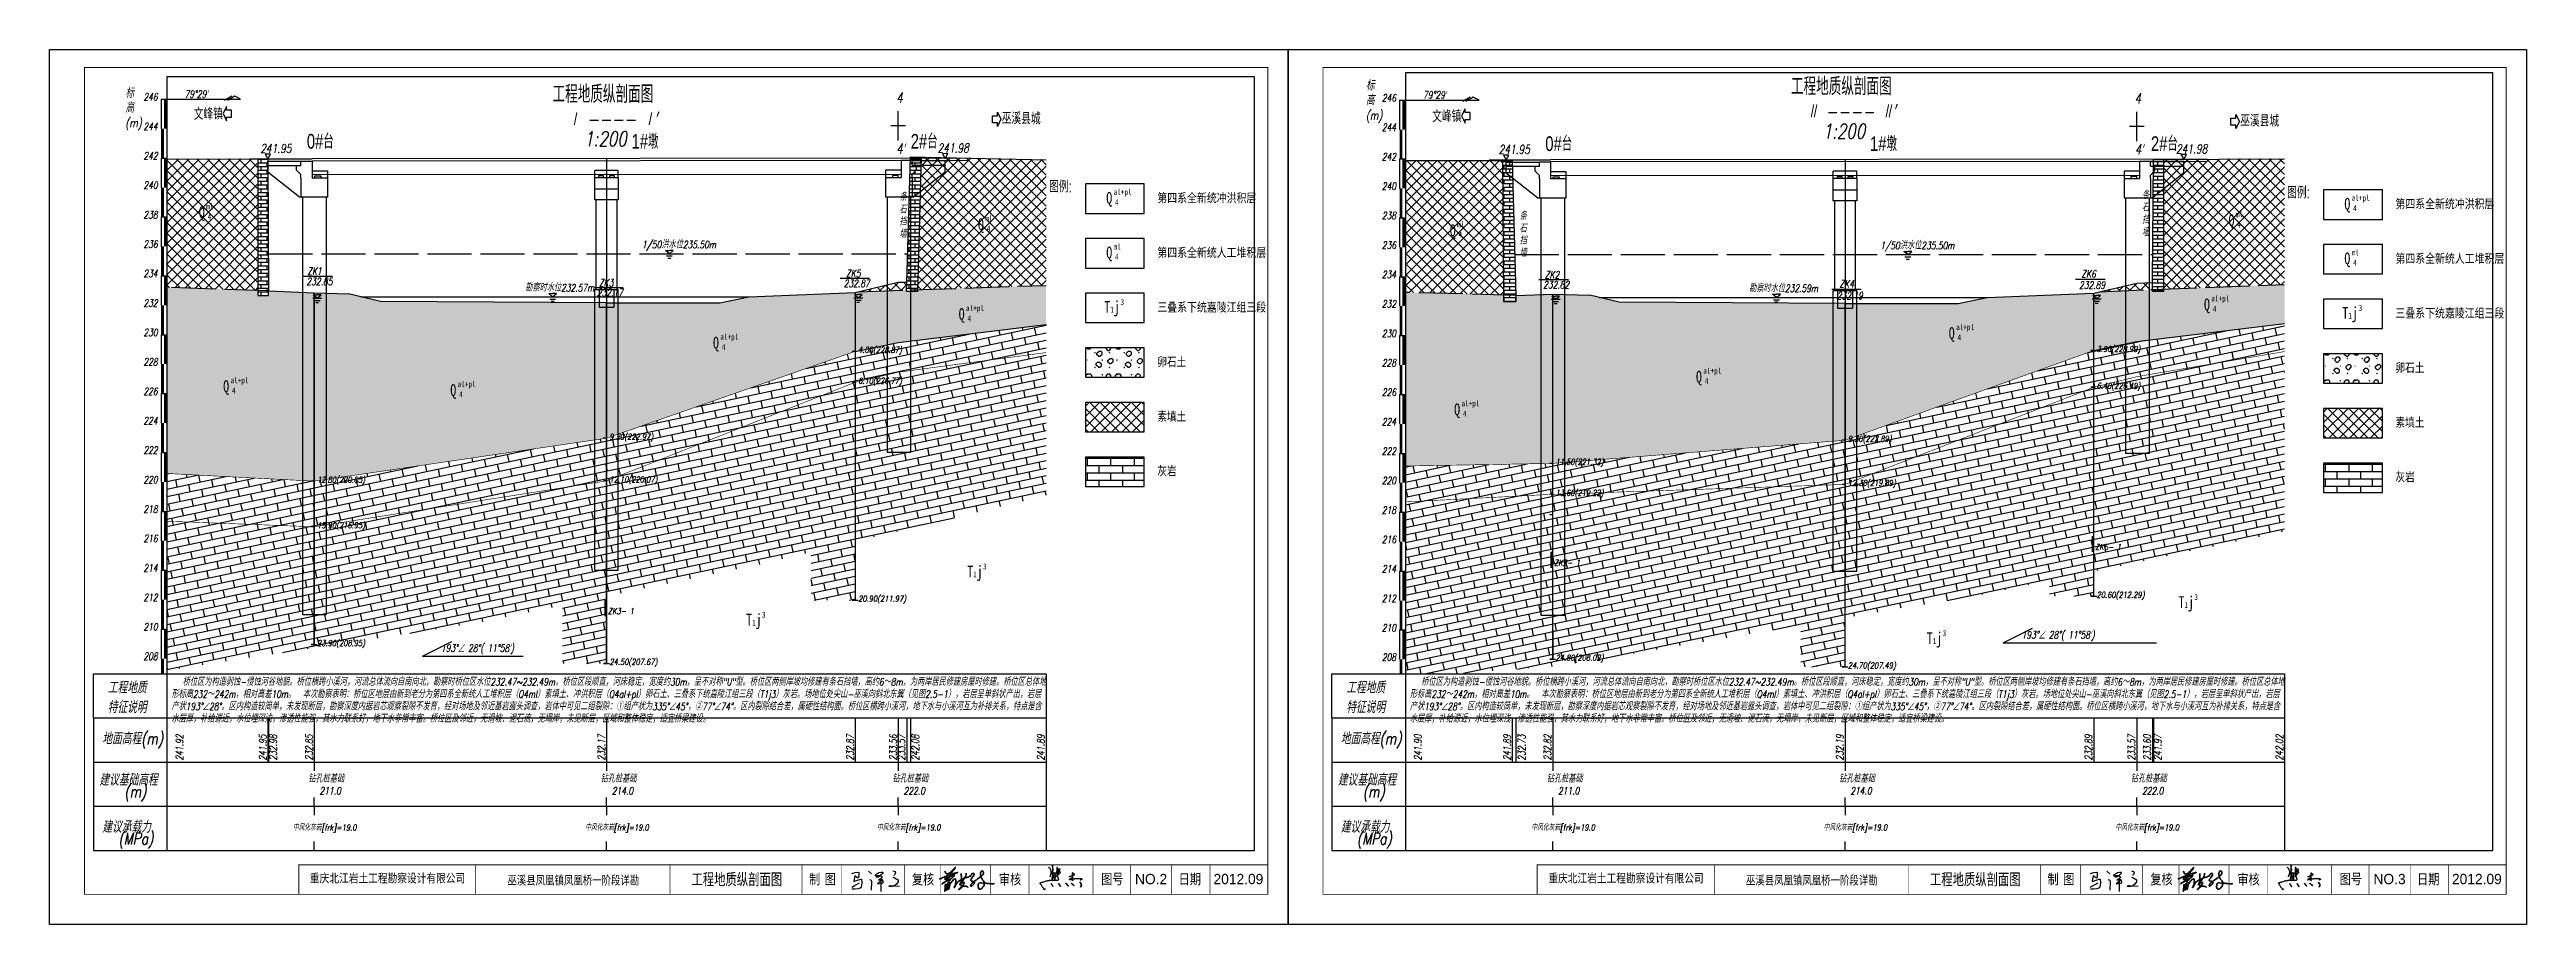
# Model space of a CAD drawing. Header units: millimetres. Extents: x -513 to 23624, y -721 to 12066.
# Drawn here: x -40 to 801, y -69 to 229 of the extents above; entities that cross this region are included whole.
import ezdxf
from ezdxf.enums import TextEntityAlignment as Align

# ---------------------------------------------------------------- set-up
doc = ezdxf.new("R2010")
doc.units = ezdxf.units.MM
doc.linetypes.add('ACAD_ISO10W100', pattern=[18, 12, -3, 0, -3])
doc.linetypes.add('x-tc', pattern=[18, 15, -3])
for name, color, linetype in [('图框', 7, 'Continuous'), ('地下水', 5, 'Continuous'), ('地形线', 7, 'Continuous'), ('文字层', 7, 'Continuous'), ('桥型', 1, 'Continuous'), ('桥墩', 4, 'Continuous'), ('水位', 6, 'Continuous'), ('签名', 7, 'Continuous')]:
    doc.layers.add(name, color=color, linetype=linetype)
doc.styles.add('FS', font='fsdb_e.shx', dxfattribs={"width": 0.75, "bigfont": 'fsdb.shx'})
doc.styles.add('fsdb', font='italc1.shx', dxfattribs={"width": 0.75, "bigfont": 'fsdb.shx'})
doc.styles.add('FSMM', font='fsdb_e.shx', dxfattribs={"width": 0.75, "bigfont": 'fsdb.shx'})
doc.styles.add('HZ', font='fsdb_e.shx', dxfattribs={"width": 0.75, "height": 3.5, "bigfont": 'fsdb.shx'})
doc.styles.get("Standard").update_dxf_attribs({"font": 'italc1.shx', "width": 0.75, "bigfont": 'fsdb.shx'})
doc.styles.add('style1', font='fsdb_e.shx', dxfattribs={"width": 0.75, "bigfont": 'fsdb.shx'})
doc.styles.add('TK', font='fsdb_e.shx', dxfattribs={"width": 0.75, "height": 3.5, "bigfont": 'fsdb.shx'})
doc.styles.add('xdb', font='italc1.shx', dxfattribs={"width": 0.75, "bigfont": 'fsdb.shx'})
doc.styles.add('图框', font='fsdb_e.shx', dxfattribs={"width": 0.75, "height": 3.5, "bigfont": 'fsdb.shx'})
doc.styles.add('宋体', font='italc1.shx', dxfattribs={"width": 0.75, "bigfont": 'fsdb.shx'})
doc.styles.add('桥梁', font='fsdb_e.shx', dxfattribs={"width": 0.75, "bigfont": 'fsdb.shx'})
doc.linetypes.add('x-bzh', pattern='A,0,-0.35,[138,ltypeshp.shx,S=0.3,R=0,X=-0.35,Y=0],-2.65', length=3)
pattern_1 = [(0, (0, 0), (0, 1.25), []), (90, (0, 0), (-2, 1.25), [1.25, -1.25])]
pattern_2 = [(0, (-124.0228, -10.7425), (0, 1.25), []), (90, (-124.0228, -10.7425), (-2, 1.25), [1.25, -1.25])]
pattern_3 = [(45, (0, 0), (-1.767767, 1.767767), []), (135, (0, 0), (-1.767767, -1.767767), [])]
pattern_4 = [(0, (0, 0), (0, 10), [1, -9]), (45, (1, 0), (-10, 8e-16), [0.70711, -13.43503]), (135, (0, 0), (-8e-16, -10), [0.70711, -13.43503]), (90, (-0.5, 0.5), (-10, 6e-16), [0.5, -9.5]), (135, (3.75, 3.75), (-8e-16, -10), [1.06066, -13.08148]), (90, (1.5, 0.5), (-10, 6e-16), [0.5, -9.5]), (45, (-0.5, 1), (-10, 8e-16), [0.70711, -13.43503]), (0, (0, 1.5), (0, 10), [1, -9]), (135, (1.5, 1), (-8e-16, -10), [0.70711, -13.43503]), (45, (7.5, -0.5), (-10, 8e-16), [0.70711, -13.43503]), (90, (8, 0), (-10, 6e-16), [1, -9]), (135, (8, 1), (-8e-16, -10), [0.70711, -13.43503]), (0, (7, -0.5), (0, 10), [0.5, -9.5]), (0, (7, 1.5), (0, 10), [0.5, -9.5]), (135, (7, -0.5), (-8e-16, -10), [0.70711, -13.43503]), (90, (6.5, 0), (-10, 6e-16), [1, -9]), (45, (6.5, 1), (-10, 8e-16), [0.70711, -13.43503]), (0, (3.75, 3.75), (0, 10), [0.5, -9.5]), (45, (4.25, 3.75), (-10, 8e-16), [0.70711, -13.43503]), (90, (4.75, 4.25), (-10, 6e-16), [0.5, -9.5]), (135, (4.75, 4.75), (-8e-16, -10), [1.06066, -13.08148]), (0, (3.5, 5.5), (0, 10), [0.5, -9.5]), (90, (3, 4.5), (-10, 6e-16), [0.5, -9.5]), (45, (3, 5), (-10, 8e-16), [0.70711, -13.43503]), (0, (7.5, 5), (0, 10), [0.5, -9.5]), (45, (8, 5), (-10, 8e-16), [1.06066, -13.08148]), (90, (8.75, 5.75), (-10, 6e-16), [0.5, -9.5]), (135, (7.5, 5), (-8e-16, -10), [0.70711, -13.43503]), (90, (7, 5.5), (-10, 6e-16), [0.5, -9.5]), (45, (7, 6), (-10, 8e-16), [1.06066, -13.08148]), (0, (7.75, 6.75), (0, 10), [0.5, -9.5]), (135, (8.75, 6.25), (-8e-16, -10), [0.70711, -13.43503]), (0, (3.75, 7.5), (0, 10), [0.5, -9.5]), (135, (3.75, 7.5), (-8e-16, -10), [0.70711, -13.43503]), (90, (3.25, 8), (-10, 6e-16), [0.5, -9.5]), (45, (3.25, 8.5), (-10, 8e-16), [1.06066, -13.08148]), (0, (4, 9.25), (0, 10), [0.5, -9.5]), (135, (5, 8.75), (-8e-16, -10), [0.70711, -13.43503]), (90, (5, 8.25), (-10, 6e-16), [0.5, -9.5]), (45, (4.25, 7.5), (-10, 8e-16), [1.06066, -13.08148]), (90, (0, 1.2), (-2.5, 2.5), [0.1, -4.9]), (0, (0, 1.3), (2.5, 2.5), [0.1, -4.9]), (90, (0.1, 1.2), (-2.5, 2.5), [0.1, -4.9]), (0, (0, 1.2), (2.5, 2.5), [0.1, -4.9])]
pattern_5 = [(11.9783, (0, 0), (-0.518852, 2.445566), []), (101.9783, (0, 0), (-4.431758, 1.615402), [2.5, -2.5])]

msp = doc.modelspace()

# ---------------------------------------------------------------- texts
at = {"color": 7, "style": '桥梁', "width": 0.75}
for s, rotation, p in [('文峰镇', 0.7448, (14.06501, 204.66809)), ('巫溪县城', 359.2552, (290.0079, 203.13659)), ('文峰镇', 0.7448, (434.55753, 203.87626)), ('巫溪县城', 359.2552, (710.50042, 202.34476))]:
    msp.add_text(s, height=4, rotation=rotation, dxfattribs=at).set_placement(p, align=Align.CENTER)
at = {"color": 7}
for s, style, width, p in [('第四系全新统冲洪积层', 'HZ', 0.8, (336.2629, 176.26054)), ('第四系全新统冲洪积层', 'HZ', 0.8, (756.63168, 174.24988)), ('第四系全新统人工堆积层', 'HZ', 0.8, (336.2629, 157.70708)), ('第四系全新统人工堆积层', 'HZ', 0.8, (756.63168, 155.69643)), ('三叠系下统嘉陵江组三段', 'HZ', 0.8, (336.2629, 139.15363)), ('三叠系下统嘉陵江组三段', 'HZ', 0.8, (756.63168, 137.14298)), ('卵石土', 'TK', 0.85, (336.2629, 120.60018)), ('卵石土', 'TK', 0.85, (756.63168, 118.58952)), ('素填土', 'TK', 0.85, (336.2629, 102.04672)), ('素填土', 'TK', 0.85, (756.63168, 100.03607)), ('灰岩', 'TK', 0.85, (336.2629, 83.49327)), ('灰岩', 'TK', 0.85, (756.63168, 81.48262))]:
    msp.add_text(s, height=3.5, dxfattribs=dict(at, style=style, width=width)).set_placement(p)
at = {"attachment_point": 1, "style": 'xdb'}
for s, insert, char_height, width in [('标', (-14.1278, 215.1103), 3, 6), ('高', (-14.1278, 210.1103), 3, 6), ('246', (-8, 213.65), 2.5, 15), ('{\\C7;4}', (247.53908, 213.89742), 3.5, 80), ('标', (407.07256, 217.65881), 3, 6), ('高', (407.07256, 212.65881), 3, 6), ('246', (412.49252, 213.34262), 2.5, 15), ('{\\C7;4}', (668.0316, 213.67357), 3.5, 80), ('(m)', (-14.1278, 205.1103), 3, 18), ('244', (-8, 203.65), 2.5, 15), ('(m)', (407.07256, 207.65881), 3, 18), ('244', (412.49252, 203.34262), 2.5, 15), ('242', (-8, 193.65), 2.5, 15), ('4′', (247.60153, 196.58837), 3.5, 80), ('4′', (668.09405, 196.36451), 3.5, 80), ('242', (412.49252, 193.34262), 2.5, 15), ('240', (-8, 183.65), 2.5, 15), ('240', (412.49252, 183.34262), 2.5, 15), ('238', (-8, 173.65), 2.5, 15), ('238', (412.49252, 173.34262), 2.5, 15), ('236', (-8, 163.65), 2.5, 15), ('236', (412.49252, 163.34262), 2.5, 15), ('234', (-8, 153.65), 2.5, 15), ('234', (412.49252, 153.34262), 2.5, 15), ('232', (-8, 143.65), 2.5, 15), ('232', (412.49252, 143.34262), 2.5, 15), ('230', (-8, 133.65), 2.5, 15), ('230', (412.49252, 133.34262), 2.5, 15), ('228', (-8, 123.65), 2.5, 15), ('228', (412.49252, 123.34262), 2.5, 15), ('226', (-8, 113.65), 2.5, 15), ('226', (412.49252, 113.34262), 2.5, 15), ('224', (-8, 103.65), 2.5, 15), ('224', (412.49252, 103.34262), 2.5, 15), ('222', (-8, 93.65), 2.5, 15), ('222', (412.49252, 93.34262), 2.5, 15), ('220', (-8, 83.65), 2.5, 15), ('220', (412.49252, 83.34262), 2.5, 15), ('218', (-8, 73.65), 2.5, 15), ('218', (412.49252, 73.34262), 2.5, 15), ('216', (-8, 63.65), 2.5, 15), ('216', (412.49252, 63.34262), 2.5, 15), ('214', (-8, 53.65), 2.5, 15), ('214', (412.49252, 53.34262), 2.5, 15), ('212', (-8, 43.65), 2.5, 15), ('212', (412.49252, 43.34262), 2.5, 15), ('210', (-8, 33.65), 2.5, 15), ('210', (412.49252, 33.34262), 2.5, 15), ('208', (-8, 23.65), 2.5, 15), ('208', (412.49252, 23.34262), 2.5, 15), ('工程地质\\P特征说明', (-20.15118, 13.80254), 4, 35), ('工程地质\\P特征说明', (400.34133, 13.80254), 4, 35), ('地面高程(m)', (-22, -3.53267), 4, 35), ('地面高程(m)', (398.49252, -3.53267), 4, 35), ('建议基础高程', (-23, -17.53267), 4, 35), ('(m)', (-14.5, -21.53267), 4, 35), ('建议基础高程', (397.49252, -17.53267), 4, 35), ('(m)', (405.99252, -21.53267), 4, 35), ('建议承载力', (-22, -33.53267), 4, 35), ('建议承载力', (398.49252, -33.53267), 4, 35), ('(MPa)', (-16.5, -37.53267), 4, 35), ('(MPa)', (403.99252, -37.53267), 4, 35)]:
    msp.add_mtext(s, dxfattribs=dict(at, insert=insert, char_height=char_height, width=width))
at = {"color": 7, "linetype": 'Continuous', "attachment_point": 1}
for s, insert, char_height, width, style in [('79°29′', (6, 214.65), 2.5, 30, 'xdb'), ('79°29′', (426.49252, 214.34262), 2.5, 30, 'xdb'), ('条石挡墙', (248.71135, 179.61239), 2.5, 0.9207224, '宋体'), ('图例:', (299.48971, 183.97555), 4, 10.4770313, '图框'), ('{\\fSimSun|b0|i0|c134|p2;Q}', (318.90433, 180.13571), 4, 8, 'xdb'), ('{\\fSimSun|b0|i0|c134|p2;al+pl}', (321.40433, 181.13571), 2, 20, 'xdb'), ('{\\fSimSun|b0|i0|c134|p2;4}', (321.90433, 177.63571), 2, 4, 'xdb'), ('条石挡墙', (670.59594, 180.22998), 2.5, 0.9207224, '宋体'), ('图例:', (719.85849, 181.96489), 4, 10.4770313, '图框'), ('{\\fSimSun|b0|i0|c134|p2;Q}', (739.2731, 178.12506), 4, 8, 'xdb'), ('{\\fSimSun|b0|i0|c134|p2;al+pl}', (741.7731, 179.12506), 2, 20, 'xdb'), ('{\\fSimSun|b0|i0|c134|p2;Q}', (10.81025, 175.25739), 4, 8, '宋体'), ('{\\fSimSun|b0|i0|c134|p2;ml}', (13.31025, 176.25739), 2, 20, '宋体'), ('{\\fSimSun|b0|i0|c134|p2;4}', (13.81025, 172.75739), 2, 4, '宋体'), ('{\\fSimSun|b0|i0|c134|p2;Q}', (275.34119, 171.18983), 4, 8, '宋体'), ('{\\fSimSun|b0|i0|c134|p2;ml}', (277.84119, 172.18983), 2, 20, '宋体'), ('{\\fSimSun|b0|i0|c134|p2;4}', (278.34119, 168.68983), 2, 4, '宋体'), ('{\\fSimSun|b0|i0|c134|p2;Q}', (435.55237, 169.13563), 4, 8, '宋体'), ('{\\fSimSun|b0|i0|c134|p2;ml}', (438.05237, 170.13563), 2, 20, '宋体'), ('条石挡墙', (459.25611, 173.15315), 2.5, 0.9207224, '宋体'), ('{\\fSimSun|b0|i0|c134|p2;Q}', (699.94302, 172.53894), 4, 8, '宋体'), ('{\\fSimSun|b0|i0|c134|p2;ml}', (702.44302, 173.53894), 2, 20, '宋体'), ('{\\fSimSun|b0|i0|c134|p2;4}', (702.94302, 170.03894), 2, 4, '宋体'), ('{\\fSimSun|b0|i0|c134|p2;4}', (742.2731, 175.62506), 2, 4, 'xdb'), ('{\\fSimSun|b0|i0|c134|p2;Q}', (318.90433, 161.58226), 4, 8, 'xdb'), ('{\\fSimSun|b0|i0|c134|p2;ml}', (321.40433, 162.58226), 2, 20, 'xdb'), ('{\\fSimSun|b0|i0|c134|p2;4}', (438.55237, 166.63563), 2, 4, '宋体'), ('{\\fSimSun|b0|i0|c134|p2;ml}', (741.7731, 160.5716), 2, 20, 'xdb'), ('{\\fSimSun|b0|i0|c134|p2;4}', (321.90433, 159.08226), 2, 4, 'xdb'), ('{\\fSimSun|b0|i0|c134|p2;Q}', (739.2731, 159.5716), 4, 8, 'xdb'), ('{\\fSimSun|b0|i0|c134|p2;4}', (742.2731, 157.0716), 2, 4, 'xdb'), ('{\\fSimSun|b0|i0|c134|p2;Q}', (691.60984, 143.93936), 4, 8, '宋体'), ('{\\fSimSun|b0|i0|c134|p2;al+pl}', (694.10984, 144.93936), 2, 20, '宋体'), ('{\\fSimSun|b0|i0|c134|p2;Q}', (268.79486, 140.69102), 4, 8, '宋体'), ('{\\fSimSun|b0|i0|c134|p2;al+pl}', (271.29486, 141.69102), 2, 20, '宋体'), ('{\\fSimSun|b0|i0|c134|p2;4}', (271.79486, 138.19102), 2, 4, '宋体'), ('{\\fSimSun|b0|i0|c134|p2;al+pl}', (607.45299, 135.20699), 2, 20, '宋体'), ('{\\fSimSun|b0|i0|c134|p2;4}', (694.60984, 141.43936), 2, 4, '宋体'), ('{\\fSimSun|b0|i0|c134|p2;Q}', (185.38247, 130.92888), 4, 8, '宋体'), ('{\\fSimSun|b0|i0|c134|p2;al+pl}', (187.88247, 131.92888), 2, 20, '宋体'), ('{\\fSimSun|b0|i0|c134|p2;4}', (188.38247, 128.42888), 2, 4, '宋体'), ('4.00(228.87)', (234.7, 127.5), 2, 48, 'xdb'), ('{\\fSimSun|b0|i0|c134|p2;Q}', (604.95299, 134.20699), 4, 8, '宋体'), ('{\\fSimSun|b0|i0|c134|p2;4}', (607.95299, 131.70699), 2, 4, '宋体'), ('3.90(228.99)', (655.19252, 127.79262), 2, 48, 'xdb'), ('{\\fSimSun|b0|i0|c134|p2;Q}', (519.13305, 119.40091), 4, 8, '宋体'), ('{\\fSimSun|b0|i0|c134|p2;al+pl}', (521.63305, 120.40091), 2, 20, '宋体'), ('{\\fSimSun|b0|i0|c134|p2;Q}', (19.06963, 116.17309), 4, 8, '宋体'), ('{\\fSimSun|b0|i0|c134|p2;al+pl}', (21.56963, 117.17309), 2, 20, '宋体'), ('{\\fSimSun|b0|i0|c134|p2;4}', (22.06963, 113.67309), 2, 4, '宋体'), ('{\\fSimSun|b0|i0|c134|p2;Q}', (96.18335, 114.85025), 4, 8, '宋体'), ('{\\fSimSun|b0|i0|c134|p2;al+pl}', (98.68335, 115.85025), 2, 20, '宋体'), ('{\\fSimSun|b0|i0|c134|p2;4}', (99.18335, 112.35025), 2, 4, '宋体'), ('6.10(226.77)', (234.7, 117), 2, 48, 'xdb'), ('{\\fSimSun|b0|i0|c134|p2;al+pl}', (439.52137, 109.29635), 2, 20, '宋体'), ('{\\fSimSun|b0|i0|c134|p2;4}', (522.13305, 116.90091), 2, 4, '宋体'), ('6.40(226.49)', (655.19252, 115.29262), 2, 48, 'xdb'), ('{\\fSimSun|b0|i0|c134|p2;Q}', (437.02137, 108.29635), 4, 8, '宋体'), ('{\\fSimSun|b0|i0|c134|p2;4}', (440.02137, 105.79635), 2, 4, '宋体'), ('9.20(222.97)', (150.25, 98), 2, 48, 'xdb'), ('9.30(222.89)', (570.74252, 97.29262), 2, 48, 'xdb'), ('11.50(221.32)', (471.49252, 89.44262), 2, 52, 'xdb'), ('12.80(220.05)', (51, 83.4), 2, 52, 'xdb'), ('12.10(220.07)', (150.25, 83.5), 2, 52, 'xdb'), ('13.60(219.22)', (471.49252, 78.94262), 2, 52, 'xdb'), ('12.30(219.89)', (570.74252, 82.29262), 2, 52, 'xdb'), ('15.90(216.95)', (51, 67.9), 2, 52, 'xdb'), ('ZK6- 1', (654.69252, 60.54262), 2, 24, 'xdb'), ('ZK2- 1', (470.99252, 55.19262), 2, 24, 'xdb'), ('20.90(211.97)', (234.7, 43), 2, 52, 'xdb'), ('20.60(212.29)', (655.19252, 44.29262), 2, 52, 'xdb'), ('ZK3- 1', (149.75, 38.75), 2, 24, 'xdb'), ('23.90(208.95)', (51, 27.9), 2, 52, 'xdb'), (' 193°∠ 28°( 11°58′)', (91.76251, 26.46733), 2.5, 95, 'xdb'), (' 193°∠ 28°( 11°58′)', (628.44892, 30.93413), 2.5, 95, 'xdb'), ('24.50(207.67)', (150.25, 21.5), 2, 52, 'xdb'), ('24.80(208.02)', (471.49252, 22.94262), 2, 52, 'xdb'), ('24.70(207.49)', (570.74252, 20.29262), 2, 52, 'xdb'), ('\\pi3.83929;桥位区为构造剥蚀-侵蚀河谷地貌。桥位横跨{\\C256;小溪河，河流总体流向自南}向北，勘察时桥位区水位232.47~232.49m。桥位区段顺直，河床稳定，宽度约30m，呈不对称"U"型。桥位区两侧岸坡均修建有条石挡墙，高约6～8m，为两岸居民修建房屋时修建。桥位区总体地形标高232～242m，相对高差10m。  本次勘察表明：桥位区地层由新到老分为第四系全新统人工堆积层（Q4ml）素填土、冲洪积层（Q4al+pl）卵石土、三叠系下统嘉陵江组三段（T1j3）灰岩。场地位处尖山-巫溪向斜北东翼（见图2.5-1），岩层呈单斜状产出，岩层产状193°∠28°。区内构造较简单，未发现断层，勘察深度内据岩芯观察裂隙不发育，经对场地及邻近基岩露头调查，岩体中可见二组裂隙：①组产状为335°∠45°，②77°∠74°。区内裂隙结合差，属硬性结构面。桥位区横跨小溪河，地下水{\\C256;与小溪河互为补排关系，特点}是含水层厚，补给源近，水位埋深浅，渗透性能强，其水力联系好，地下水非常丰富。桥位区及邻近，无滑坡、泥石流，无塌岸，未见断层，区域和整体稳定，适宜桥梁建设。', (1.48883, 14.95617), 2.5, 296.6279653, 'xdb'), ('\\pi3.83929;桥位区为构造剥蚀-侵蚀河谷地貌。桥位横跨{\\C256;小溪河，河流总体流向自南}向北，勘察时桥位区水位232.47~232.49m。桥位区段顺直，河床稳定，宽度约30m，呈不对称"U"型。桥位区两侧岸坡均修建有条石挡墙，高约6～8m，为两岸居民修建房屋时修建。桥位区总体地形标高232～242m，相对高差10m。  本次勘察表明：桥位区地层由新到老分为第四系全新统人工堆积层（Q4ml）素填土、冲洪积层（Q4al+pl）卵石土、三叠系下统嘉陵江组三段（T1j3）灰岩。场地位处尖山-巫溪向斜北东翼（见图2.5-1），岩层呈单斜状产出，岩层产状193°∠28°。区内构造较简单，未发现断层，勘察深度内据岩芯观察裂隙不发育，经对场地及邻近基岩露头调查，岩体中可见二组裂隙：①组产状为335°∠45°，②77°∠74°。区内裂隙结合差，属硬性结构面。桥位区横跨小溪河，地下水{\\C256;与小溪河互为补排关系，特点}是含水层厚，补给源近，水位埋深浅，渗透性能强，其水力联系好，地下水非常丰富。桥位区及邻近，无滑坡、泥石流，无塌岸，未见断层，区域和整体稳定，适宜桥梁建设。', (421.98135, 14.95617), 2.5, 296.6279653, 'xdb')]:
    msp.add_mtext(s, dxfattribs=dict(at, insert=insert, char_height=char_height, width=width, style=style))
at = {"char_height": 2.5, "attachment_point": 1, "style": 'xdb'}
for s, insert, width, rotation in [('ZK1', (47.65505, 154.48074), 15, 359.99999846), ('ZK2', (467.86332, 153.28728), 15, 359.99999846), ('232.85', (47.35897, 150.98923), 30, 359.99999846), ('232.82', (467.27263, 149.88917), 30, 359.99999846), ('241.92', (3, -13.03267), 30, 89.99999846), ('241.95', (31.25, -13.03267), 30, 89.99999846), ('232.98', (34.83024, -13.03267), 30, 89.99999846), ('232.85', (47, -13.03267), 30, 89.99999846), ('232.17', (146.25, -13.03267), 30, 89.99999846), ('232.87', (230.7, -13.03267), 30, 89.99999846), ('233.56', (245.3, -13.03267), 30, 89.99999846), ('233.57', (248.15, -13.03267), 30, 89.99999846), ('242.08', (252.84491, -13.03267), 30, 89.99999846), ('241.89', (295.5, -13.03267), 30, 89.99999846), ('241.90', (423.49252, -13.03267), 30, 89.99999846), ('241.89', (453.74252, -13.03267), 30, 89.99999846), ('232.73', (458.70903, -13.03267), 30, 89.99999846), ('232.82', (467.49252, -13.03267), 30, 89.99999846), ('232.19', (566.74252, -13.03267), 30, 89.99999846), ('232.89', (651.19252, -13.03267), 30, 89.99999846), ('233.57', (665.79252, -13.03267), 30, 89.99999846), ('233.60', (671.09252, -13.03267), 30, 89.99999846), ('241.97', (674.69716, -13.03267), 30, 89.99999846), ('242.02', (715.99252, -13.03267), 30, 89.99999846)]:
    msp.add_mtext(s, dxfattribs=dict(at, insert=insert, width=width, rotation=rotation))
at = {"color": 7, "linetype": 'Continuous', "char_height": 2.5, "attachment_point": 1, "rotation": 359.99999846, "style": 'xdb'}
for s, insert, width in [('ZK5', (230.57343, 153.71337), 15), ('ZK6', (650.01753, 153.52561), 15), ('232.17', (145.97756, 147.19136), 30), ('ZK3', (146.68247, 150.56837), 15), ('232.87', (229.76892, 150.3129), 30), ('232.19', (566.97358, 146.16216), 30), ('ZK4', (567.91204, 150.18206), 15), ('232.89', (649.21981, 149.75814), 30)]:
    msp.add_mtext(s, dxfattribs=dict(at, insert=insert, width=width))
at = {"attachment_point": 1}
for s, insert, char_height, width in [('\\f仿宋_GB2312|b0|i0|c134|p49;T\\H2;1\\H4;j', (318.23399, 143.08501), 4, 39.7944), ('{\\fFangSong_GB2312|b0|i0|c134|p49;3}', (323.77585, 143.7736), 2, 4.9655), ('\\f仿宋_GB2312|b0|i0|c134|p49;T\\H2;1\\H4;j', (738.60276, 141.07436), 4, 39.7944), ('{\\fFangSong_GB2312|b0|i0|c134|p49;3}', (744.14463, 141.76294), 2, 4.9655), ('\\f仿宋_GB2312|b0|i0|c134|p49;T\\H2;1\\H4;j', (271.69302, 53.2335), 4, 39.7944), ('\\f仿宋_GB2312|b0|i0|c134|p49;3', (277.07938, 53.92209), 2, 4.9655), ('\\f仿宋_GB2312|b0|i0|c134|p49;T\\H2;1\\H4;j', (682.96504, 42.82174), 4, 39.7944), ('\\f仿宋_GB2312|b0|i0|c134|p49;3', (688.35139, 43.51032), 2, 4.9655), ('\\f仿宋_GB2312|b0|i0|c134|p49;T\\H2;1\\H4;j', (196.63724, 36.84493), 4, 39.7944), ('\\f仿宋_GB2312|b0|i0|c134|p49;3', (202.02359, 37.53352), 2, 4.9655), ('\\f仿宋_GB2312|b0|i0|c134|p49;T\\H2;1\\H4;j', (597.48979, 30.57598), 4, 39.7944), ('\\f仿宋_GB2312|b0|i0|c134|p49;3', (602.87614, 31.26456), 2, 4.9655)]:
    msp.add_mtext(s, dxfattribs=dict(at, insert=insert, char_height=char_height, width=width))
at = {"color": 7, "linetype": 'Continuous', "char_height": 2.5, "width": 31.1105541, "attachment_point": 1}
for s, insert in [('     钻孔桩基础\\P        211.0', (41.51069, -17.91009)), ('     钻孔桩基础\\P        214.0', (140.76069, -17.91009)), ('     钻孔桩基础\\P        222.0', (239.81069, -17.91009)), ('     钻孔桩基础\\P        211.0', (462.00321, -17.91009)), ('     钻孔桩基础\\P        214.0', (561.25321, -17.91009)), ('     钻孔桩基础\\P        222.0', (660.30321, -17.91009))]:
    msp.add_mtext(s, dxfattribs=dict(at, insert=insert))
at = {"color": 7, "char_height": 2, "width": 93.5092593, "attachment_point": 1}
for insert in [(42.73794, -34.737), (141.98794, -34.737), (241.03794, -34.737), (463.23046, -34.737), (562.48046, -34.737), (661.53046, -34.737)]:
    msp.add_mtext('中风化灰岩[frk]=19.0', dxfattribs=dict(at, insert=insert))
at = {"layer": '图框', "color": 7, "linetype": 'Continuous'}
for s, height, style, width, p in [('重庆北江岩土工程勘察设计有限公司', 3.168, 'FSMM', 0.8, (74.89553, -52.87684)), ('巫溪县凤凰镇凤凰桥一阶段详勘', 3.072, 'FSMM', 0.8, (137.9677, -53.57693)), ('工程地质纵剖面图', 4.5, 'FS', 0.9, (193.47286, -53.2444)), ('重庆北江岩土工程勘察设计有限公司', 3.168, 'FSMM', 0.8, (495.38805, -52.87684)), ('巫溪县凤凰镇凤凰桥一阶段详勘', 3.072, 'FSMM', 0.8, (558.46021, -53.57693)), ('工程地质纵剖面图', 4.5, 'FS', 0.9, (613.96538, -53.2444))]:
    msp.add_text(s, height=height, dxfattribs=dict(at, style=style, width=width)).set_placement(p, align=Align.MIDDLE)
at = {"layer": '图框', "color": 7, "linetype": 'Continuous', "style": 'FSMM'}
for s, height, p in [('制 图', 4, (222.54778, -53.24853)), ('复核', 4, (256.69007, -53.24853)), ('审核', 4, (286.25623, -53.24853)), ('图号', 4, (320.97526, -53.24853)), ('NO.2', 3.5, (334.1377, -53.24853)), ('日期', 4, (347.28216, -53.24853)), ('2012.09', 3.5, (363.78639, -53.24853)), ('制 图', 4, (643.04029, -53.24853)), ('复核', 4, (677.18259, -53.24853)), ('审核', 4, (706.74874, -53.24853)), ('图号', 4, (741.46778, -53.24853)), ('NO.3', 3.5, (754.63022, -53.24853)), ('日期', 4, (767.77468, -53.24853)), ('2012.09', 3.5, (784.27891, -53.24853))]:
    msp.add_text(s, height=height, dxfattribs=at).set_placement(p, align=Align.MIDDLE)
at = {"layer": '图框', "attachment_point": 1, "style": 'xdb'}
for s, insert, char_height, width in [('  工程地质纵剖面图', (545.22345, 219.00531), 6, 84), ('  工程地质纵剖面图', (124.73093, 216.36781), 6, 84), (' {\\C7;Ⅰ ---- Ⅰ′}', (133.84336, 207.36781), 5, 100), (' {\\C7;Ⅱ ---- Ⅱ′}', (554.33588, 210.00531), 5, 100), ('1:200', (562.12827, 203.31376), 5, 100), ('1:200', (141.63576, 200.67626), 5, 100)]:
    msp.add_mtext(s, dxfattribs=dict(at, insert=insert, char_height=char_height, width=width))
at = {"layer": '地下水', "color": 7, "char_height": 2.5, "width": 31.7, "attachment_point": 1}
for s, insert in [('1/50洪水位235.50m', (161.2632, 163.51141)), ('1/50洪水位235.50m', (581.75572, 163.20402)), ('勘察时水位232.57m', (121.63522, 148.86141)), ('勘察时水位232.59m', (537.15951, 148.6532))]:
    msp.add_mtext(s, dxfattribs=dict(at, insert=insert))
at = {"layer": '桥型', "style": 'fsdb', "width": 0.75}
for s, p in [('241.95', (31.65319, 193.40444)), ('241.98', (261.6527, 193.56177)), ('241.95', (452.14571, 193.09706)), ('241.98', (682.14522, 193.25438))]:
    msp.add_text(s, height=3, dxfattribs=at).set_placement(p)
at = {"layer": '桥型', "linetype": 'Continuous', "char_height": 5, "width": 10.9512284, "attachment_point": 1, "style": 'style1'}
for s, insert in [('0#台', (47.49384, 199.84395)), ('1#墩', (157.74577, 199.84395)), ('2#台', (252.52613, 199.84395)), ('0#台', (467.98635, 199.05212)), ('1#墩', (578.23828, 199.05212)), ('2#台', (673.61159, 199.05212))]:
    msp.add_mtext(s, dxfattribs=dict(at, insert=insert))

# ---------------------------------------------------------------- blocks, each defined once
blk = doc.blocks.new('地下水标记(剖面)')
at = {"layer": '文字层', "color": 7, "linetype": 'Continuous'}
for p, q in [((-1.53, 0), (1.53, 0)), ((0, 0.01), (-1.32, 1.1)), ((-1.32, 1.1), (0, 1.1)), ((0, 0.01), (1.32, 1.1)), ((1.32, 1.1), (0, 1.1)), ((-1.01, -0.75), (0.99, -0.75)), ((-0.51, -1.5), (0.49, -1.5))]:
    blk.add_line(p, q, dxfattribs=at)
blk = doc.blocks.new('A$C0A595376')
at = {"layer": '签名', "color": 7, "linetype": 'x-tc', "lineweight": -3}
for p, q in [((-0.87, 0.47), (-0.12, 0.9)), ((-0.84, 4.08), (0.06, 4.32)), ((0, 0), (-0.82, 0)), ((-0.22, 2.61), (-0.31, 1.99)), ((-0.31, 1.99), (0.4, 2.28)), ((-0.08, 3.48), (-0.22, 2.61)), ((-0.12, 0.9), (0.43, 1.22)), ((0.41, 3.1), (-0.08, 3.48)), ((0.87, 0.08), (0, 0)), ((0.06, 4.32), (0.84, 4.39)), ((0.4, 2.28), (1.49, 2.6)), ((0.85, 2.81), (0.41, 3.1)), ((0.43, 1.22), (1.2, 1.62)), ((0.84, 4.39), (0.96, 4.29)), ((0.98, 3.4), (0.85, 2.81)), ((1.54, 0.32), (0.87, 0.08)), ((0.96, 4.29), (0.98, 3.4)), ((1.49, 2.6), (1.73, 2.57)), ((1.73, 0.91), (1.54, 0.32)), ((1.73, 2.57), (1.82, 1.74)), ((1.82, 1.74), (1.73, 0.91)), ((3.52, 4.68), (4.29, 4)), ((3.74, 2.54), (4.24, 2.31)), ((4.24, 2.31), (4.32, 1.96)), ((4.32, 1.96), (4.26, -0.3)), ((5.26, 3.36), (5.5, 3.77)), ((5.5, 3.77), (5.73, 4)), ((5.68, 3.28), (5.85, 3.53)), ((5.68, 3.17), (5.68, 3.28)), ((5.73, 3.04), (5.68, 3.17)), ((5.73, 4), (5.97, 4.14)), ((6.05, 3.08), (5.73, 3.04)), ((5.85, 3.53), (6.13, 3.55)), ((7.2, 2.38), (5.9, 1.41)), ((5.9, 1.41), (7.16, 1.54)), ((5.97, 4.14), (6.24, 4.34)), ((6.41, 3.36), (6.05, 3.08)), ((6.54, 2.63), (6.11, 2.31)), ((6.11, 2.31), (7.2, 2.38)), ((6.13, 3.55), (6.56, 3.55)), ((6.24, 4.34), (6.82, 4.44)), ((7.26, 4.09), (6.41, 3.36)), ((7.07, 3.11), (6.54, 2.63)), ((6.56, 3.55), (6.97, 3.3)), ((6.75, 2.48), (6.73, -0.6)), ((6.8, 2.55), (6.75, 2.48)), ((6.88, 2.63), (6.8, 2.55)), ((6.82, 4.44), (7, 4.45)), ((7.12, 2.51), (6.88, 2.63)), ((6.97, 3.3), (7.07, 3.11)), ((7, 4.45), (7.15, 4.44)), ((7.35, 2.06), (7.12, 2.51)), ((7.15, 4.44), (7.24, 4.35)), ((7.16, 1.54), (7.39, 1.69)), ((7.24, 4.35), (7.26, 4.09)), ((7.39, 1.84), (7.35, 2.06)), ((7.39, 1.69), (7.39, 1.84)), ((8.88, 0.78), (8.98, 0.94)), ((8.88, 0.64), (8.88, 0.78)), ((9.41, 0.56), (8.88, 0.64)), ((8.98, 0.94), (9.3, 0.96)), ((9.3, 0.96), (11.64, 0.8)), ((10.15, 0.78), (9.41, 0.56)), ((9.89, 3.08), (10.44, 2.92)), ((9.91, 4.75), (10.23, 4.7)), ((10.44, 3.8), (10.15, 3.53)), ((10.81, 1.31), (10.15, 0.78)), ((10.23, 4.7), (10.47, 4.62)), ((10.6, 4.38), (10.44, 3.8)), ((10.44, 2.92), (10.76, 2.71)), ((10.47, 4.62), (10.6, 4.38)), ((10.76, 2.71), (11.13, 2.5)), ((11.27, 1.89), (10.81, 1.31)), ((11.13, 2.5), (11.27, 2.23)), ((11.27, 2.23), (11.27, 1.89))]:
    blk.add_line(p, q, dxfattribs=at)
blk = doc.blocks.new('A$C4A3225B1')
at = {"layer": '签名', "color": 7, "linetype": 'Continuous'}
for points in [[(1.36, 7.58), (1.79, 7.33), (1.86, 7.19), (1.94, 7.05), (2.02, 6.89), (2.17, 6.56), (2.24, 6.4), (2.27, 6.18), (2.29, 5.78), (2.26, 5.6), (2.2, 5.26), (2.16, 5.04), (2, 4.42), (2.04, 4.58), (1.99, 4.44), (1.94, 4.3), (1.99, 4.42), (2.01, 4.46), (2.04, 4.51), (2.06, 4.55), (2.07, 4.58), (2.09, 4.62), (2.11, 4.66), (2.14, 4.71), (2.16, 4.75), (2.18, 4.79), (2.19, 4.82), (2.32, 5.09), (2.4, 5.25), (2.47, 5.39), (2.52, 5.5), (2.58, 5.62), (2.66, 5.78), (2.78, 6.02), (2.88, 6.22), (2.97, 6.41), (3.03, 6.53), (3.08, 6.63), (3.11, 6.7), (3.08, 6.77), (3.04, 6.86), (3.01, 6.93), (2.96, 7.03), (2.94, 7.14), (2.92, 7.25), (2.9, 7.38), (2.88, 7.51), (2.86, 7.63), (2.84, 7.73), (2.83, 7.82), (2.83, 7.99), (2.81, 8.25), (2.83, 7.99), (2.81, 7.91), (2.84, 7.73), (2.8, 7.52), (2.8, 7.29), (2.79, 7.02), (2.79, 6.64), (2.79, 6.38), (2.78, 6.26), (2.78, 6.09), (2.78, 6.02), (2.78, 5.8), (2.77, 5.32), (2.76, 4.8), (2.75, 4.23), (2.75, 4.03), (2.75, 3.93), (2.75, 3.84), (2.75, 3.74), (2.74, 3.65), (2.74, 3.6), (2.74, 3.55), (2.74, 3.5), (2.74, 3.43), (2.74, 3.29), (2.74, 3.23), (2.74, 3.15), (2.71, 3.19), (2.69, 3.23), (2.68, 3.29), (2.68, 3.37), (2.68, 3.48), (2.67, 3.61), (2.66, 3.73), (2.68, 3.78), (2.69, 3.83), (2.71, 3.88), (2.73, 3.95), (2.75, 4.03), (2.78, 4.14), (2.8, 4.2), (2.81, 4.25), (2.82, 4.28), (2.83, 4.32), (2.85, 4.37), (2.86, 4.39), (2.87, 4.45), (2.94, 4.68), (2.99, 4.84), (3.02, 4.95), (3.06, 5.1), (3.08, 5.17), (3.11, 5.27), (3.15, 5.38), (3.19, 5.53), (3.28, 5.63), (3.32, 5.67), (3.36, 5.73), (3.43, 5.71), (3.49, 5.7), (3.53, 5.64), (3.56, 5.58), (3.58, 5.46), (3.58, 5.37), (3.6, 5.25), (3.61, 5.16), (3.62, 5.06), (3.63, 4.98), (3.63, 4.97), (3.66, 4.68), (3.68, 4.48), (3.69, 4.38), (3.68, 4.28), (3.67, 4.22), (3.67, 4.15), (3.66, 4.05), (3.65, 3.99), (3.64, 3.88), (3.63, 3.8), (3.61, 3.6), (3.61, 3.44), (3.61, 3.36), (3.61, 3.32), (3.61, 3.28), (3.6, 3.32), (3.59, 3.36), (3.58, 3.39), (3.56, 3.43), (3.54, 3.49), (3.53, 3.54), (3.5, 3.62), (3.48, 3.67), (3.46, 3.73), (3.44, 3.8), (3.41, 3.83), (3.38, 3.86), (3.35, 3.89), (3.33, 3.91), (3.28, 3.96), (3.26, 3.98), (3.23, 4.01), (3.21, 4.03), (3.21, 4.05), (3.21, 4.08), (3.2, 4.1), (3.2, 4.14), (3.2, 4.16), (3.19, 4.25), (3.24, 4.35), (3.27, 4.41), (3.32, 4.51), (3.36, 4.58), (3.4, 4.64), (3.44, 4.71), (3.49, 4.79), (3.52, 4.82), (3.54, 4.85), (3.59, 4.92), (3.63, 4.98), (3.69, 5.06), (3.74, 5.13), (3.79, 5.19), (3.86, 5.3), (3.91, 5.37), (3.99, 5.47), (4.04, 5.54), (4.15, 5.69), (4.22, 5.78), (4.35, 5.95), (4.4, 6.03), (4.44, 6.08), (4.49, 6.14), (4.52, 6.17), (4.56, 6.22), (4.63, 6.3), (4.69, 6.38), (4.73, 6.43), (4.77, 6.47), (4.81, 6.53), (4.86, 6.57), (4.89, 6.6), (4.95, 6.65), (4.98, 6.68), (5.05, 6.75), (5.15, 6.84), (5.23, 6.91), (5.23, 6.98), (5.29, 6.98), (5.3, 6.98), (5.32, 6.98), (5.27, 6.87), (5.22, 6.77), (5.17, 6.65), (5.12, 6.54), (5.09, 6.43), (5.02, 6.32), (4.97, 6.2), (4.89, 6.04), (4.87, 5.99), (4.8, 5.84), (4.73, 5.68), (4.68, 5.57), (4.63, 5.46), (4.6, 5.39), (4.56, 5.31), (4.48, 5.13), (4.43, 5.02), (4.36, 4.86), (4.29, 4.72), (4.25, 4.63), (4.2, 4.5), (4.17, 4.44), (4.14, 4.38), (4.21, 4.45), (4.26, 4.5), (4.3, 4.55), (4.38, 4.62), (4.43, 4.65), (4.42, 4.67), (4.49, 4.74), (4.57, 4.82), (4.59, 4.85), (4.69, 4.95), (4.76, 5.02), (4.81, 5.08), (4.92, 5.18), (4.99, 5.25), (5.03, 5.3), (5.09, 5.37), (5.15, 5.42), (5.2, 5.47), (5.26, 5.54), (5.3, 5.58), (5.35, 5.63), (5.39, 5.67), (5.42, 5.7), (5.44, 5.72), (5.47, 5.75), (5.49, 5.77), (5.47, 5.81), (5.45, 5.84), (5.43, 5.87), (5.35, 6), (5.23, 6.19), (5.14, 6.35), (5.08, 6.45), (4.95, 6.65), (4.82, 6.85), (4.66, 7.06), (4.57, 7.2), (4.44, 7.38), (4.35, 7.44), (4.26, 7.5), (4.26, 7.33), (4.26, 7.18), (4.26, 7.08), (4.26, 6.84), (4.26, 6.65), (4.26, 6.44), (4.26, 6.23), (4.24, 6.04), (4.21, 5.85), (4.22, 5.78), (4.15, 5.69), (4.23, 5.59), (4.24, 5.33), (4.28, 5.16), (4.31, 5), (4.36, 4.86), (4.43, 4.65), (4.54, 4.3), (4.59, 4.09), (4.64, 3.88), (4.71, 3.7), (4.79, 3.53), (4.76, 3.25), (4.66, 3.1), (4.4, 3.06), (4.14, 3.03), (3.83, 3.03), (3.65, 3.03), (3.36, 3.03), (3.09, 3.05), (2.9, 3.06), (2.74, 3.06), (2.66, 3.08), (2.35, 3.05), (2.04, 3.03), (1.78, 2.99), (1.6, 2.96), (1.27, 2.92), (0.88, 2.84), (0.66, 2.79), (0.36, 2.73), (-0.34, 2.48), (-0.58, 2.39), (-1.04, 2.23), (-1.29, 2.15), (-1.54, 2.08), (-1.34, 1.86), (-0.94, 1.28), (-0.74, 0.9), (-0.53, 0.64), (-0.32, 0.37), (-0.23, 0.22), (-0.08, 0.02), (0.16, 0.02), (0.34, 0.31)], [(4.8, 2.02), (4.94, 1.89), (4.99, 1.81), (5.07, 1.71), (5.08, 1.61), (5.16, 1.57), (5.18, 1.48), (5.24, 1.39), (5.29, 1.32), (5.37, 1.2), (5.43, 1.11), (5.49, 1.02), (5.52, 0.98), (5.56, 1.03), (5.48, 1.12), (5.37, 1.2), (5.3, 1.31), (5.25, 1.45), (5.07, 1.63), (5, 1.73), (4.89, 1.9), (4.8, 2.02), (5.14, 1.6), (5.21, 1.5), (5.36, 1.27), (5.53, 1.04), (5.52, 1.03), (5.46, 1.08), (5.42, 1.14), (5.37, 1.21), (5.31, 1.29), (5.27, 1.35), (5.21, 1.43), (5.17, 1.49), (5.11, 1.54)], [(7.32, 2.1), (7.46, 1.98), (7.53, 1.91), (7.61, 1.81), (7.64, 1.72), (7.72, 1.68), (7.75, 1.59), (7.81, 1.51), (7.86, 1.45), (7.96, 1.33), (8.03, 1.25), (8.1, 1.17), (8.13, 1.13), (8.16, 1.18), (8.08, 1.26), (7.96, 1.33), (7.88, 1.43), (7.82, 1.57), (7.63, 1.73), (7.54, 1.83), (7.42, 1.98), (7.32, 2.1), (7.69, 1.71), (7.77, 1.62), (7.95, 1.4), (8.14, 1.18), (8.12, 1.17), (8.06, 1.22), (8.01, 1.27), (7.96, 1.34), (7.89, 1.41), (7.84, 1.47), (7.78, 1.55), (7.73, 1.6), (7.67, 1.65)], [(8.39, 4.43), (8.55, 4.43), (8.62, 4.44), (8.71, 4.44), (8.77, 4.45), (8.84, 4.45), (8.91, 4.48), (9.06, 4.54), (9.14, 4.57), (9.27, 4.63), (9.43, 4.67), (9.49, 4.69), (9.63, 4.72), (9.72, 4.75), (9.85, 4.81), (9.9, 4.84), (10.07, 4.91), (10.15, 4.95), (10.25, 5.01), (10.35, 5.08), (10.24, 5.14), (10.15, 5.2), (10.05, 5.27), (9.99, 5.31), (9.9, 5.37), (9.81, 5.43), (9.74, 5.48), (9.67, 5.53), (9.61, 5.57), (9.52, 5.63), (9.52, 5.55), (9.52, 5.37), (9.53, 5.29), (9.53, 5.11), (9.53, 5.04), (9.53, 4.94), (9.54, 4.86), (9.54, 4.79), (9.54, 4.72), (9.54, 4.7), (9.54, 4.64), (9.54, 4.61), (9.54, 4.55), (9.54, 4.52), (9.54, 4.46), (9.55, 4.39), (9.55, 4.28), (9.55, 4.16), (9.55, 4.04), (9.56, 3.95), (9.56, 3.78), (9.56, 3.68), (9.56, 3.58), (9.58, 3.52), (9.57, 3.41), (9.57, 3.3), (9.57, 3.23), (9.58, 3.1), (9.63, 3.09), (9.59, 3.02), (9.6, 2.96), (9.59, 2.9), (9.61, 3.03), (9.62, 3.07), (9.63, 3.13), (9.64, 3.19), (9.67, 3.26), (9.66, 3.31), (9.67, 3.39), (9.68, 3.45), (9.69, 3.5), (9.7, 3.54), (9.75, 3.69), (9.73, 3.78), (9.77, 3.83), (9.74, 3.85), (9.72, 3.87), (9.68, 3.9), (9.64, 3.93), (9.62, 3.95), (9.56, 3.95), (9.51, 3.95), (9.39, 3.95), (9.31, 3.89), (9.26, 3.86), (9.2, 3.81), (9.13, 3.77), (9.09, 3.74), (9.05, 3.71), (9.01, 3.68), (8.95, 3.64), (8.9, 3.6), (8.83, 3.55), (8.77, 3.51), (8.73, 3.49), (8.69, 3.46), (8.63, 3.42), (8.6, 3.39), (8.56, 3.36), (8.52, 3.34), (8.47, 3.3), (8.59, 3.32), (8.73, 3.35), (8.83, 3.37), (8.92, 3.39), (9.02, 3.41), (9.11, 3.43), (9.17, 3.44), (9.26, 3.46), (9.35, 3.47), (9.45, 3.49), (9.49, 3.5), (9.56, 3.52), (9.65, 3.53), (9.73, 3.55), (9.8, 3.56), (9.87, 3.58), (9.97, 3.59), (10.03, 3.6), (10.11, 3.62), (10.19, 3.63), (10.27, 3.65), (10.31, 3.65), (10.37, 3.67), (10.42, 3.68), (10.51, 3.68), (10.88, 3.7), (10.97, 3.7), (11.17, 3.7), (11.28, 3.7), (11.4, 3.7), (11.54, 3.7), (11.65, 3.7), (11.82, 3.7), (11.94, 3.7), (12.05, 3.7), (12.18, 3.69), (12.26, 3.69), (12.34, 3.68), (12.41, 3.68), (12.47, 3.68), (12.6, 3.63), (12.72, 3.58), (12.75, 3.55), (12.84, 3.5), (12.82, 3.48), (12.79, 3.41), (12.75, 3.35), (12.69, 3.32), (12.64, 3.3), (12.52, 3.25), (12.45, 3.22), (12.37, 3.18), (12.29, 3.14), (12.22, 3.1)], [(9.16, 2.08), (9.33, 1.99), (9.4, 1.93), (9.5, 1.85), (9.54, 1.77), (9.63, 1.74), (9.67, 1.66), (9.75, 1.6), (9.82, 1.54), (9.94, 1.45), (10.02, 1.38), (10.1, 1.31), (10.14, 1.28), (10.16, 1.34), (10.06, 1.4), (9.94, 1.44), (9.83, 1.53), (9.75, 1.65), (9.53, 1.78), (9.43, 1.86), (9.28, 1.98), (9.16, 2.08), (9.6, 1.77), (9.7, 1.69), (9.91, 1.51), (10.13, 1.33), (10.12, 1.32), (10.05, 1.35), (9.99, 1.4), (9.93, 1.45), (9.85, 1.52), (9.79, 1.57), (9.72, 1.63), (9.66, 1.67), (9.59, 1.71)], [(12.12, 2.45), (12.38, 2.07), (12.56, 1.81), (12.59, 1.67), (12.62, 1.52), (12.56, 1.24), (12.51, 1.11), (12.46, 0.99), (12.39, 0.88), (12.33, 0.77), (12.46, 1.06), (12.56, 1.31), (12.57, 1.57), (12.55, 1.64), (12.55, 1.73), (12.52, 1.83), (12.45, 1.91), (12.43, 1.95), (12.41, 1.98), (12.3, 2.18), (12.23, 2.28), (12.17, 2.37), (12.12, 2.45), (12.41, 2.03), (12.44, 1.99), (12.48, 1.93), (12.51, 1.89), (12.53, 1.85), (12.55, 1.83), (12.56, 1.8), (12.57, 1.77), (12.58, 1.71), (12.59, 1.67), (12.59, 1.63), (12.6, 1.59), (12.59, 1.57), (12.59, 1.54), (12.6, 1.52), (12.61, 1.49), (12.59, 1.38), (12.54, 1.27), (12.52, 1.22), (12.48, 1.13), (12.46, 1.06), (12.4, 0.91), (12.39, 0.88), (12.37, 0.85), (12.35, 0.82), (12.34, 0.79), (12.33, 0.77)]]:
    blk.add_spline(points, degree=3, dxfattribs=at)
at = {"layer": '签名', "color": 7, "linetype": 'Continuous', "start_tangent": (0.570994, -0.820954), "end_tangent": (0.570994, -0.820954)}
blk.add_spline([(2.31, 2.02), (2.48, 1.77), (2.58, 1.64), (2.67, 1.5), (2.76, 1.38), (2.86, 1.23), (2.97, 1.1), (3.05, 1.05), (3.03, 0.98), (2.96, 1.05), (2.9, 1.11), (2.85, 1.19), (2.8, 1.25), (2.75, 1.34), (2.7, 1.42), (2.61, 1.54), (2.54, 1.69), (2.45, 1.82), (2.4, 1.89), (2.31, 2.02)], degree=3, dxfattribs=at)
blk = doc.blocks.new('z')
at = {"layer": '图框', "color": 7, "lineweight": 35}
for points in [[(35627840.7, 3315040.9), (35627841.2, 3315040.2), (35627841.5, 3315040), (35627842.1, 3315040.1), (35627843.9, 3315040.9), (35627845.2, 3315041.5), (35627847, 3315042.3), (35627848.9, 3315043.1), (35627850.9, 3315044), (35627852.8, 3315044.9), (35627854.8, 3315045.8), (35627857.3, 3315046.3), (35627859.6, 3315047.1), (35627862.4, 3315048.1), (35627865, 3315049.2), (35627866.5, 3315049.9), (35627868.8, 3315050.7), (35627870.9, 3315051.2), (35627872, 3315051.5), (35627872.3, 3315051.2), (35627871.6, 3315050.8), (35627869.7, 3315049.8), (35627868.3, 3315049.1), (35627867, 3315048.7), (35627866.1, 3315048.2), (35627865.4, 3315048), (35627864.6, 3315047.6)], [(35627849.8, 3315053.1), (35627850.8, 3315051.7), (35627851.6, 3315050.4), (35627852.3, 3315049.2), (35627853.1, 3315048.9), (35627853.8, 3315048.7), (35627854.6, 3315048.4), (35627855.6, 3315048.7), (35627857.1, 3315049.2), (35627859.3, 3315050.9), (35627860.8, 3315052.1), (35627862, 3315053.6), (35627862.9, 3315054.7), (35627864.1, 3315056.2), (35627865.5, 3315057.3), (35627866.4, 3315058.7), (35627867.8, 3315059.8), (35627867.2, 3315057.9), (35627865.1, 3315055.3), (35627863.8, 3315053.7), (35627861.9, 3315051.4), (35627860.7, 3315049.9), (35627858.7, 3315048.1)], [(35627894.7, 3315045), (35627895.1, 3315046.9), (35627895.5, 3315047.8), (35627896.3, 3315048.7), (35627897.7, 3315049.3), (35627898.8, 3315049.7), (35627899.5, 3315049.4), (35627899.8, 3315049), (35627900.1, 3315048.6), (35627900.2, 3315047.9), (35627899.7, 3315046.8), (35627898.9, 3315045.1), (35627898.6, 3315044.7), (35627898.1, 3315044), (35627897.5, 3315042.9), (35627896.9, 3315042.3), (35627896.3, 3315041.5), (35627895.1, 3315039.6), (35627894.8, 3315039.1), (35627894.5, 3315038.4), (35627894.5, 3315038.2), (35627894.5, 3315037.5), (35627894.5, 3315037.2), (35627894.8, 3315036.9), (35627895.7, 3315036.5), (35627896.1, 3315036.5), (35627897.5, 3315036.2), (35627898.1, 3315035.8), (35627899.5, 3315035.4), (35627900, 3315034.9), (35627900.7, 3315034.3), (35627900.7, 3315033.5), (35627900.4, 3315032.9), (35627900.3, 3315032.6), (35627900, 3315031.7), (35627899.6, 3315031.2), (35627898.5, 3315030.1), (35627897.7, 3315029.5), (35627897.2, 3315029), (35627896.7, 3315028.6), (35627896.4, 3315028.4), (35627895.9, 3315028.1), (35627895.4, 3315027.9), (35627895.1, 3315027.9), (35627894.5, 3315027.8), (35627894.1, 3315028.6), (35627894.1, 3315028.9), (35627894.9, 3315029.6), (35627895.3, 3315031.1), (35627896.1, 3315032.1), (35627897, 3315033), (35627901.2, 3315036.6), (35627903.4, 3315037.9), (35627906, 3315040.2), (35627908.9, 3315042), (35627911.6, 3315044.3), (35627913.2, 3315045.9), (35627914.8, 3315047.1), (35627916, 3315049.4), (35627915.9, 3315050.9), (35627915.8, 3315051.9), (35627915.5, 3315052.6), (35627914.9, 3315053.2), (35627914.5, 3315053.5), (35627913.5, 3315053.7), (35627912.7, 3315053.7), (35627912.4, 3315053.3), (35627912, 3315052.6), (35627911.6, 3315052.1), (35627911.3, 3315051.5), (35627911.1, 3315050.6), (35627911, 3315050), (35627910.9, 3315049.4), (35627910.7, 3315048.7), (35627910.6, 3315048.1), (35627910.7, 3315047.8), (35627910.7, 3315047.2), (35627910.9, 3315046.9), (35627910.9, 3315046.3), (35627911.5, 3315044.2), (35627912.1, 3315043.3), (35627912.5, 3315042), (35627913.1, 3315041), (35627913.8, 3315039.7), (35627914.5, 3315038.8), (35627915.6, 3315037.7), (35627916.1, 3315037), (35627917.4, 3315034.8), (35627917.6, 3315033.8), (35627917.7, 3315033), (35627917.4, 3315031.9), (35627917.1, 3315030.3), (35627917.1, 3315029.6), (35627916.8, 3315028.7), (35627916.5, 3315028.1), (35627915.6, 3315026.7), (35627914.9, 3315025.9), (35627914, 3315024.8), (35627913.1, 3315024), (35627912.3, 3315023.4), (35627911.7, 3315023.3), (35627910.7, 3315022.8), (35627909.3, 3315022.9), (35627908.2, 3315023.2), (35627908, 3315023.8), (35627907.6, 3315024.9), (35627907, 3315026.4), (35627907, 3315027.6), (35627907.1, 3315029.4), (35627907.2, 3315030.7), (35627907.5, 3315032), (35627908.6, 3315032.9), (35627910.7, 3315033.2), (35627912.1, 3315033.4), (35627915.5, 3315033), (35627918.2, 3315033), (35627920.5, 3315032.7), (35627922.2, 3315032.5), (35627923.8, 3315032.3), (35627925.9, 3315032.1), (35627928.6, 3315031.9), (35627930.8, 3315031.9), (35627932.8, 3315032), (35627933.6, 3315032), (35627934, 3315032.6)], [(35627858.8, 3315046.9), (35627858.6, 3315044.6), (35627858.2, 3315043.6), (35627857.6, 3315042.6), (35627857.1, 3315041.9), (35627856.3, 3315041.1), (35627855.2, 3315040.2), (35627854.3, 3315039.6), (35627853.2, 3315039.1), (35627852.3, 3315039.1), (35627851.2, 3315039.2), (35627850.2, 3315039.7), (35627850.3, 3315040.3), (35627850.7, 3315040.9), (35627852.4, 3315041.7), (35627853.9, 3315042.4), (35627855.7, 3315043), (35627857.6, 3315043.7), (35627859.3, 3315044.3), (35627861.5, 3315045), (35627863.2, 3315045.5), (35627865, 3315045.7), (35627866.2, 3315045.8), (35627866.4, 3315045.4), (35627865.7, 3315044.9), (35627861.9, 3315041.4), (35627860.7, 3315040.7), (35627859.3, 3315039.6), (35627857.2, 3315038.7), (35627853.7, 3315036.6), (35627850.5, 3315035.2), (35627849.1, 3315034), (35627847.9, 3315033.4), (35627845.4, 3315031.7), (35627845.3, 3315031.7), (35627848.5, 3315034), (35627849.7, 3315034.6), (35627850.8, 3315035.4), (35627853.2, 3315036.5), (35627854.5, 3315037.3), (35627856.5, 3315038.3), (35627857.9, 3315038.8), (35627859.5, 3315039.5), (35627859.8, 3315039.3), (35627859.2, 3315038.2), (35627856.9, 3315035.5), (35627855.9, 3315034.5), (35627855.5, 3315034.3)], [(35627852.3, 3315031.2), (35627850.8, 3315030.1), (35627850.9, 3315028.8), (35627850.8, 3315027.2), (35627850.9, 3315024.8), (35627850.7, 3315023.5), (35627850.3, 3315021.3), (35627850.2, 3315019.5), (35627850.1, 3315019.1), (35627850.2, 3315020), (35627850.8, 3315022.2), (35627851.8, 3315024.4), (35627852.6, 3315027.3), (35627853.3, 3315029), (35627854.1, 3315030.7), (35627855, 3315032.3), (35627856.1, 3315033.4), (35627857, 3315034.3), (35627857.7, 3315034.2), (35627858.2, 3315032.8), (35627858.4, 3315032.4), (35627858.4, 3315030.3), (35627858, 3315026.7), (35627857.5, 3315024.3), (35627857.1, 3315023.2), (35627856.8, 3315022.4), (35627856.3, 3315022.4), (35627855.9, 3315022.5), (35627855.5, 3315023.8), (35627855.2, 3315025.5), (35627854.7, 3315027.1), (35627853.9, 3315028.5), (35627853.5, 3315030), (35627853.6, 3315030.7), (35627854.2, 3315030.8), (35627855, 3315030.5), (35627856.1, 3315029.9), (35627856.8, 3315029.4), (35627857.8, 3315028.6), (35627857.8, 3315027.4), (35627857.2, 3315025.7), (35627856.3, 3315024.5), (35627855.6, 3315023.4), (35627854.4, 3315022.2), (35627854.1, 3315021.7), (35627853.5, 3315021.2), (35627853, 3315020.8), (35627852.7, 3315020.8), (35627854.1, 3315023.1), (35627855, 3315024.7), (35627856, 3315026.4), (35627856.9, 3315028), (35627858.4, 3315029.8), (35627859.2, 3315031.7), (35627860.2, 3315033.4), (35627861, 3315034.1), (35627862.5, 3315036.3), (35627863.8, 3315037.5), (35627864.8, 3315039), (35627866.3, 3315039.8), (35627867.6, 3315040.2), (35627868.1, 3315040), (35627868.5, 3315039.3), (35627868.7, 3315038.4), (35627869, 3315036.5), (35627868.8, 3315035.3), (35627868.8, 3315033.8), (35627868.5, 3315031.2), (35627867.6, 3315028.1), (35627867.2, 3315026.7), (35627867, 3315026), (35627866.6, 3315025.5), (35627866.1, 3315025.5), (35627866, 3315026.3), (35627866.2, 3315026.8), (35627867.3, 3315028), (35627869.1, 3315030.8), (35627869.8, 3315032.1), (35627871.2, 3315033.8), (35627872.3, 3315035.4), (35627874, 3315036.2), (35627876.8, 3315038.1), (35627879.1, 3315039), (35627883.4, 3315041.6), (35627887.5, 3315042.7), (35627891, 3315043.9), (35627892.8, 3315044.7), (35627894.2, 3315044.9), (35627894.7, 3315045)], [(35627886.5, 3315049.8), (35627886.4, 3315047.5), (35627886, 3315045.5), (35627884.4, 3315042.2), (35627883.3, 3315040.6), (35627882.3, 3315039.5), (35627881.1, 3315037.7), (35627880, 3315036.2), (35627878.4, 3315035), (35627877.2, 3315033.2), (35627876.5, 3315031.6), (35627875.4, 3315030.6), (35627876.1, 3315031.4), (35627877.1, 3315032), (35627878.8, 3315033), (35627880.1, 3315034.2), (35627881.3, 3315034.6), (35627883.1, 3315034.3), (35627883.4, 3315033.2), (35627882.7, 3315032.1), (35627881.4, 3315029.8), (35627879.6, 3315026.9), (35627878.1, 3315025.5), (35627876.7, 3315023.7), (35627875.7, 3315023), (35627874.8, 3315021.9), (35627874, 3315021.9), (35627874.2, 3315022.8), (35627875.6, 3315023.7), (35627876.9, 3315025.2), (35627878.5, 3315026.1), (35627880.9, 3315027.1), (35627882.5, 3315027.5), (35627884.7, 3315027.8), (35627885.9, 3315027.8), (35627886.9, 3315027.4), (35627888.6, 3315026.8), (35627889.1, 3315026.2), (35627889.6, 3315025.3)], [(35627878.1, 3315049.2), (35627878.3, 3315039.9), (35627878.1, 3315036.1), (35627877.8, 3315033.7), (35627877.5, 3315030.8), (35627877.5, 3315029), (35627877.9, 3315028.3), (35627878.7, 3315030)]]:
    blk.add_lwpolyline(points, dxfattribs=at)

# ---------------------------------------------------------------- hatches: boundary and pattern name
at = {"linetype": 'Continuous'}
h = msp.add_hatch(dxfattribs=at)
h.set_pattern_fill('STT', style=0, pattern_type=2)
h.set_pattern_definition(pattern_3)
h.paths.add_polyline_path([(0, 147.69107), (30.90435, 146.66892), (30.90435, 191.38535), (0, 191.25)])
h.paths.add_polyline_path([(12.81025, 176.75739), (15.71025, 176.75739), (15.71025, 173.75739), (12.81025, 173.75739)], flags=24)
h.paths.add_polyline_path([(13.31025, 173.25739), (15.22692, 173.25739), (15.22692, 170.25739), (13.31025, 170.25739)], flags=24)
h.paths.add_polyline_path([(9.81025, 176.25739), (13.67692, 176.25739), (13.67692, 169.81294), (9.81025, 169.81294)], flags=24)
h = msp.add_hatch(dxfattribs=at)
h.set_pattern_fill('HY', scale=0.5, style=0, pattern_type=2)
h.set_pattern_definition(pattern_1)
h.paths.add_polyline_path([(34.25, 191.4), (30.90435, 191.38535), (30.90435, 146.66892), (34.5, 146.55)])
h.paths.add_polyline_path([(34.5, 146.55), (30.90435, 146.66892), (30.90435, 144.97662), (34.44796, 144.97662)])
h = msp.add_hatch(dxfattribs=at)
h.set_pattern_fill('HY', scale=0.5, style=0, pattern_type=2)
h.set_pattern_definition(pattern_1)
h.paths.add_polyline_path([(256.05166, 191.97665), (252.5, 192.05), (251.15, 149.5), (251.06477, 146.81367), (254.8861, 146.94279)])
h.paths.add_polyline_path([(254.86928, 146.29292), (254.8861, 146.94279), (251.06477, 146.81367), (251.04825, 146.29292)])
h = msp.add_hatch(dxfattribs=at)
h.set_pattern_fill('STT', style=0, pattern_type=2)
h.set_pattern_definition(pattern_3)
h.paths.add_polyline_path([(298.5, 191.1), (256.05166, 191.97665), (254.8861, 146.94279), (298.5, 148.41648)])
h.paths.add_polyline_path([(277.34119, 172.68983), (280.24119, 172.68983), (280.24119, 169.68983), (277.34119, 169.68983)], flags=24)
h.paths.add_polyline_path([(277.84119, 169.18983), (279.75786, 169.18983), (279.75786, 166.18983), (277.84119, 166.18983)], flags=24)
h.paths.add_polyline_path([(274.34119, 172.18983), (278.20786, 172.18983), (278.20786, 165.74539), (274.34119, 165.74539)], flags=24)
h = msp.add_hatch(dxfattribs=at)
h.set_pattern_fill('STT', style=0, pattern_type=2)
h.set_pattern_definition(pattern_3)
h.paths.add_polyline_path([(453.47454, 190.79712), (420.49252, 190.84262), (420.49252, 146.03135), (453.7857, 145.10914)])
h.paths.add_polyline_path([(437.55237, 170.63563), (440.45237, 170.63563), (440.45237, 167.63563), (437.55237, 167.63563)], flags=24)
h.paths.add_polyline_path([(438.05237, 167.13563), (439.96904, 167.13563), (439.96904, 164.13563), (438.05237, 164.13563)], flags=24)
h.paths.add_polyline_path([(434.55237, 170.13563), (438.41904, 170.13563), (438.41904, 163.69119), (434.55237, 163.69119)], flags=24)
h = msp.add_hatch(dxfattribs=at)
h.set_pattern_fill('HY', scale=0.5, style=0, pattern_type=2)
h.set_pattern_definition(pattern_2)
h.paths.add_polyline_path([(453.47454, 190.79712), (453.7857, 145.10914), (457.99252, 144.99262), (456.74252, 190.79262)])
h.paths.add_polyline_path([(453.7857, 145.10914), (453.80044, 142.94358), (458.04844, 142.94358), (458.04844, 144.99107)])
h = msp.add_hatch(dxfattribs=at)
h.set_pattern_fill('STT', style=0, pattern_type=2)
h.set_pattern_definition(pattern_3)
h.paths.add_polyline_path([(718.99252, 191.44262), (677.83204, 191.21138), (677.83204, 147.10529), (718.99252, 148.74453)])
h.paths.add_polyline_path([(674.09252, 149.34262), (668.79252, 149.19262), (656.11542, 146.24042), (674.09252, 146.95636)])
h.paths.add_polyline_path([(701.94302, 174.03894), (704.84302, 174.03894), (704.84302, 171.03894), (701.94302, 171.03894)], flags=24)
h.paths.add_polyline_path([(702.44302, 170.53894), (704.35969, 170.53894), (704.35969, 167.53894), (702.44302, 167.53894)], flags=24)
h.paths.add_polyline_path([(698.94302, 173.53894), (702.80969, 173.53894), (702.80969, 167.09449), (698.94302, 167.09449)], flags=24)
h = msp.add_hatch(dxfattribs=at)
h.set_pattern_fill('HY', scale=0.5, style=0, pattern_type=2)
h.set_pattern_definition(pattern_2)
h.paths.add_polyline_path([(677.83204, 191.21138), (674.49252, 191.19262), (674.09252, 149.34262), (674.09252, 146.95636), (677.83204, 147.10529)])
h.paths.add_polyline_path([(674.09252, 146.95636), (674.09252, 146.27844), (677.83204, 146.27844), (677.83204, 147.10529)])
h = msp.add_hatch(dxfattribs=at)
h.set_pattern_fill('LST', style=0, pattern_type=2)
h.set_pattern_definition(pattern_4)
h.paths.add_polyline_path([(298.5, 135.07408), (298.5, 148.41648), (254.8861, 146.94279), (254.86928, 146.29292), (251.04825, 146.29292), (251.06477, 146.81367), (234.82057, 146.26479), (233.7, 146), (233.7, 126), (248.3, 128.95969)])
h.paths.add_polyline_path([(233.7, 146), (197.50714, 144.5), (187.66372, 142.5), (149.25, 142.5), (149.25, 96.5), (233.7, 126)])
h.paths.add_polyline_path([(149.25, 142.5), (72.51273, 142.89503), (61.59165, 145.50291), (50, 145.9), (50, 81.9), (149.25, 96.5)])
h.paths.add_polyline_path([(50, 145.9), (34.5, 146.55), (34.44796, 144.97662), (30.90435, 144.97662), (30.90435, 146.66892), (0, 147.69107), (0, 84.51061), (50, 81.9)])
h.paths.add_polyline_path([(270.79486, 142.19102), (276.8282, 142.19102), (276.8282, 138.82435), (270.79486, 138.82435)], flags=24)
h.paths.add_polyline_path([(271.29486, 138.69102), (273.21153, 138.69102), (273.21153, 135.69102), (271.29486, 135.69102)], flags=24)
h.paths.add_polyline_path([(267.79486, 141.69102), (271.66153, 141.69102), (271.66153, 135.24657), (267.79486, 135.24657)], flags=24)
h.paths.add_polyline_path([(234.2, 128), (245.83393, 128), (245.83393, 125), (234.2, 125)], flags=9)
h.paths.add_polyline_path([(187.38247, 132.42888), (193.4158, 132.42888), (193.4158, 129.06221), (187.38247, 129.06221)], flags=24)
h.paths.add_polyline_path([(187.88247, 128.92888), (189.79914, 128.92888), (189.79914, 125.92888), (187.88247, 125.92888)], flags=24)
h.paths.add_polyline_path([(184.38247, 131.92888), (188.24914, 131.92888), (188.24914, 125.48444), (184.38247, 125.48444)], flags=24)
h.paths.add_polyline_path([(149.75, 98.5), (161.38393, 98.5), (161.38393, 95.5), (149.75, 95.5)], flags=9)
h.paths.add_polyline_path([(98.18335, 116.35025), (104.21669, 116.35025), (104.21669, 112.98358), (98.18335, 112.98358)], flags=24)
h.paths.add_polyline_path([(98.68335, 112.85025), (100.60002, 112.85025), (100.60002, 109.85025), (98.68335, 109.85025)], flags=24)
h.paths.add_polyline_path([(95.18335, 115.85025), (99.05002, 115.85025), (99.05002, 109.40581), (95.18335, 109.40581)], flags=24)
h.paths.add_polyline_path([(50.5, 83.9), (63.04464, 83.9), (63.04464, 80.9), (50.5, 80.9)], flags=9)
h.paths.add_polyline_path([(21.06963, 117.67309), (27.10297, 117.67309), (27.10297, 114.30642), (21.06963, 114.30642)], flags=24)
h.paths.add_polyline_path([(21.56963, 114.17309), (23.4863, 114.17309), (23.4863, 111.17309), (21.56963, 111.17309)], flags=24)
h.paths.add_polyline_path([(18.06963, 117.17309), (21.9363, 117.17309), (21.9363, 110.72864), (18.06963, 110.72864)], flags=24)
h = msp.add_hatch(dxfattribs=at)
h.set_pattern_fill('STT', style=0, pattern_type=2)
h.set_pattern_definition(pattern_3)
h.paths.add_polyline_path([(251.15, 149.5), (248.3, 149.45), (234.82057, 146.26479), (251.06477, 146.81367)])
h = msp.add_hatch(dxfattribs=at)
h.set_pattern_fill('LST', style=0, pattern_type=2)
h.set_pattern_definition(pattern_4)
h.paths.add_polyline_path([(718.99252, 148.74453), (677.83204, 147.10529), (677.83204, 146.27844), (674.09252, 146.27844), (674.09252, 146.95636), (656.11542, 146.24042), (654.19252, 145.79262), (654.19252, 126.29262), (668.79252, 129.38475), (718.99252, 135.42516)])
h.paths.add_polyline_path([(654.19252, 145.79262), (617.99966, 144.29262), (608.15623, 142.29262), (569.74252, 142.29262), (569.74252, 95.79262), (654.19252, 126.29262)])
h.paths.add_polyline_path([(569.74252, 142.29262), (493.00525, 142.68764), (483.15056, 145.04087), (470.49252, 145.44262), (470.49252, 87.94262), (569.74252, 95.79262)])
h.paths.add_polyline_path([(470.49252, 145.44262), (458.04844, 144.99463), (458.04844, 142.94358), (453.80044, 142.94358), (453.7857, 145.10914), (420.49252, 146.03135), (420.49252, 87.03036), (470.49252, 87.94262)])
h.paths.add_polyline_path([(693.60984, 145.43936), (699.64317, 145.43936), (699.64317, 142.07269), (693.60984, 142.07269)], flags=24)
h.paths.add_polyline_path([(694.10984, 141.93936), (696.02651, 141.93936), (696.02651, 138.93936), (694.10984, 138.93936)], flags=24)
h.paths.add_polyline_path([(690.60984, 144.93936), (694.47651, 144.93936), (694.47651, 138.49491), (690.60984, 138.49491)], flags=24)
h.paths.add_polyline_path([(654.69252, 128.29262), (666.32645, 128.29262), (666.32645, 125.29262), (654.69252, 125.29262)], flags=9)
h.paths.add_polyline_path([(606.95299, 135.70699), (612.98632, 135.70699), (612.98632, 132.34032), (606.95299, 132.34032)], flags=24)
h.paths.add_polyline_path([(607.45299, 132.20699), (609.36965, 132.20699), (609.36965, 129.20699), (607.45299, 129.20699)], flags=24)
h.paths.add_polyline_path([(603.95299, 135.20699), (607.81965, 135.20699), (607.81965, 128.76255), (603.95299, 128.76255)], flags=24)
h.paths.add_polyline_path([(570.24252, 97.79262), (581.87645, 97.79262), (581.87645, 94.79262), (570.24252, 94.79262)], flags=9)
h.paths.add_polyline_path([(470.99252, 89.94262), (483.53716, 89.94262), (483.53716, 86.94262), (470.99252, 86.94262)], flags=9)
h.paths.add_polyline_path([(521.13305, 120.90091), (527.16638, 120.90091), (527.16638, 117.53424), (521.13305, 117.53424)], flags=24)
h.paths.add_polyline_path([(521.63305, 117.40091), (523.54971, 117.40091), (523.54971, 114.40091), (521.63305, 114.40091)], flags=24)
h.paths.add_polyline_path([(518.13305, 120.40091), (521.99971, 120.40091), (521.99971, 113.95647), (518.13305, 113.95647)], flags=24)
h.paths.add_polyline_path([(439.02137, 109.79635), (445.05471, 109.79635), (445.05471, 106.42968), (439.02137, 106.42968)], flags=24)
h.paths.add_polyline_path([(439.52137, 106.29635), (441.43804, 106.29635), (441.43804, 103.29635), (439.52137, 103.29635)], flags=24)
h.paths.add_polyline_path([(436.02137, 109.29635), (439.88804, 109.29635), (439.88804, 102.85191), (436.02137, 102.85191)], flags=24)
h = msp.add_hatch(dxfattribs=at)
h.set_pattern_fill('HY', angle=11.97828405, style=0, pattern_type=2)
h.set_pattern_definition(pattern_5)
h.paths.add_polyline_path([(233.7, 61.40518), (298.5, 77.0022), (298.5, 125.59049), (248.3, 118.91456), (233.7, 115.5)])
h.paths.add_polyline_path([(248.3, 128.95969), (233.7, 126), (233.7, 115.5), (248.3, 118.91456), (298.5, 125.59049), (298.5, 135.07408)])
h.paths.add_polyline_path([(233.7, 115.5), (233.7, 126), (149.25, 96.5), (149.25, 82)])
h.paths.add_polyline_path([(149.25, 82), (149.25, 42.85486), (202.08134, 53.79473), (233.7, 61.40518), (233.7, 115.5)])
h.paths.add_polyline_path([(50, 66.4), (0, 68.29813), (0, 17.65479), (105.60054, 33.8163), (149.25, 42.85486), (149.25, 82)])
h.paths.add_polyline_path([(149.25, 82), (149.25, 96.5), (50, 81.9), (50, 66.4)])
h.paths.add_polyline_path([(0, 84.51061), (0, 68.29813), (50, 66.4), (50, 81.9)])
h.paths.add_polyline_path([(234.2, 117.5), (245.78036, 117.5), (245.78036, 114.5), (234.2, 114.5)], flags=24)
h.paths.add_polyline_path([(234.2, 128), (245.83393, 128), (245.83393, 125), (234.2, 125)], flags=25)
h.paths.add_polyline_path([(149.75, 84), (162.29464, 84), (162.29464, 81), (149.75, 81)], flags=24)
h.paths.add_polyline_path([(149.75, 98.5), (161.38393, 98.5), (161.38393, 95.5), (149.75, 95.5)], flags=25)
h.paths.add_polyline_path([(50.5, 28.4), (63.20536, 28.4), (63.20536, 25.4), (50.5, 25.4)], flags=24)
h.paths.add_polyline_path([(50.5, 68.4), (63.04464, 68.4), (63.04464, 65.4), (50.5, 65.4)], flags=24)
h.paths.add_polyline_path([(50.5, 83.9), (63.04464, 83.9), (63.04464, 80.9), (50.5, 80.9)], flags=25)
h = msp.add_hatch(dxfattribs=at)
h.set_pattern_fill('HY', angle=11.97828405, style=0, pattern_type=2)
h.set_pattern_definition(pattern_5)
h.paths.add_polyline_path([(668.79252, 117.38914), (654.19252, 113.79262), (654.19252, 51.25611), (718.99252, 64.81865), (718.99252, 125.92847)])
h.paths.add_polyline_path([(668.79252, 129.38475), (654.19252, 126.29262), (654.19252, 113.79262), (668.79252, 117.38914), (718.99252, 125.92847), (718.99252, 135.42516)])
h.paths.add_polyline_path([(654.19252, 113.79262), (654.19252, 126.29262), (569.74252, 95.79262), (569.74252, 80.79262)])
h.paths.add_polyline_path([(569.74252, 80.79262), (569.74252, 35.48574), (617.02183, 43.47635), (654.19252, 51.25611), (654.19252, 113.79262)])
h.paths.add_polyline_path([(470.49252, 77.44262), (420.49252, 74.84887), (420.49252, 71.34262), (420.49252, 16.46733), (436.61941, 16.46733), (472.66592, 19.07896), (569.74252, 35.48574), (569.74252, 80.79262)])
h.paths.add_polyline_path([(569.74252, 80.79262), (569.74252, 95.79262), (470.49252, 87.94262), (470.49252, 77.44262)])
h.paths.add_polyline_path([(470.49252, 77.44262), (470.49252, 87.94262), (420.49252, 87.03036), (420.49252, 74.84887)])
h.paths.add_polyline_path([(654.19252, 61.04262), (660.87109, 61.04262), (660.87109, 58.04262), (654.19252, 58.04262)], flags=9)
h.paths.add_polyline_path([(654.69252, 115.79262), (666.27287, 115.79262), (666.27287, 112.79262), (654.69252, 112.79262)], flags=24)
h.paths.add_polyline_path([(654.69252, 128.29262), (666.32645, 128.29262), (666.32645, 125.29262), (654.69252, 125.29262)], flags=25)
h.paths.add_polyline_path([(570.24252, 82.79262), (582.78716, 82.79262), (582.78716, 79.79262), (570.24252, 79.79262)], flags=24)
h.paths.add_polyline_path([(570.24252, 97.79262), (581.87645, 97.79262), (581.87645, 94.79262), (570.24252, 94.79262)], flags=25)
h.paths.add_polyline_path([(470.49252, 55.69262), (477.17109, 55.69262), (477.17109, 52.69262), (470.49252, 52.69262)], flags=24)
h.paths.add_polyline_path([(470.99252, 23.44262), (483.69787, 23.44262), (483.69787, 20.44262), (470.99252, 20.44262)], flags=24)
h.paths.add_polyline_path([(470.99252, 79.44262), (483.53716, 79.44262), (483.53716, 76.44262), (470.99252, 76.44262)], flags=24)
h.paths.add_polyline_path([(470.99252, 89.94262), (483.53716, 89.94262), (483.53716, 86.94262), (470.99252, 86.94262)], flags=25)
h = msp.add_hatch(dxfattribs=at)
h.set_pattern_fill('LST', style=0, pattern_type=2)
h.set_pattern_definition([(0, (-107.51, 16.831), (0, 10), [1, -9]), (45, (-106.51, 16.831), (-10, 9e-16), [0.7071, -13.43503]), (135, (-107.51, 16.831), (-9e-16, -10), [0.7071, -13.43503]), (90, (-108.01, 17.331), (-10, 6e-16), [0.5, -9.5]), (135, (-103.76, 20.581), (-9e-16, -10), [1.06066, -13.08148]), (90, (-106.01, 17.331), (-10, 6e-16), [0.5, -9.5]), (45, (-108.01, 17.831), (-10, 9e-16), [0.7071, -13.43503]), (0, (-107.51, 18.331), (0, 10), [1, -9]), (135, (-106.01, 17.831), (-9e-16, -10), [0.7071, -13.43503]), (45, (-100.01, 16.331), (-10, 9e-16), [0.7071, -13.43503]), (90, (-99.51, 16.831), (-10, 6e-16), [1, -9]), (135, (-99.51, 17.831), (-9e-16, -10), [0.7071, -13.43503]), (0, (-100.51, 16.331), (0, 10), [0.5, -9.5]), (0, (-100.51, 18.331), (0, 10), [0.5, -9.5]), (135, (-100.51, 16.331), (-9e-16, -10), [0.7071, -13.43503]), (90, (-101.01, 16.831), (-10, 6e-16), [1, -9]), (45, (-101.01, 17.831), (-10, 9e-16), [0.7071, -13.43503]), (0, (-103.76, 20.581), (0, 10), [0.5, -9.5]), (45, (-103.26, 20.581), (-10, 9e-16), [0.7071, -13.43503]), (90, (-102.76, 21.081), (-10, 6e-16), [0.5, -9.5]), (135, (-102.76, 21.581), (-9e-16, -10), [1.06066, -13.08148]), (0, (-104.01, 22.331), (0, 10), [0.5, -9.5]), (90, (-104.51, 21.331), (-10, 6e-16), [0.5, -9.5]), (45, (-104.51, 21.831), (-10, 9e-16), [0.7071, -13.43503]), (0, (-100.01, 21.831), (0, 10), [0.5, -9.5]), (45, (-99.51, 21.831), (-10, 9e-16), [1.06066, -13.08148]), (90, (-98.76, 22.581), (-10, 6e-16), [0.5, -9.5]), (135, (-100.01, 21.831), (-9e-16, -10), [0.7071, -13.43503]), (90, (-100.51, 22.331), (-10, 6e-16), [0.5, -9.5]), (45, (-100.51, 22.831), (-10, 9e-16), [1.06066, -13.08148]), (0, (-99.76, 23.581), (0, 10), [0.5, -9.5]), (135, (-98.76, 23.081), (-9e-16, -10), [0.7071, -13.43503]), (0, (-103.76, 24.331), (0, 10), [0.5, -9.5]), (135, (-103.76, 24.331), (-9e-16, -10), [0.7071, -13.43503]), (90, (-104.26, 24.831), (-10, 6e-16), [0.5, -9.5]), (45, (-104.26, 25.331), (-10, 9e-16), [1.06066, -13.08148]), (0, (-103.51, 26.081), (0, 10), [0.5, -9.5]), (135, (-102.51, 25.581), (-9e-16, -10), [0.7071, -13.43503]), (90, (-102.51, 25.081), (-10, 6e-16), [0.5, -9.5]), (45, (-103.26, 24.331), (-10, 9e-16), [1.06066, -13.08148]), (90, (-107.5103, 18.0308), (-2.5, 2.5), [0.1, -4.9]), (0, (-107.5103, 18.1308), (2.5, 2.5), [0.1, -4.9]), (90, (-107.4103, 18.0308), (-2.5, 2.5), [0.1, -4.9]), (0, (-107.5103, 18.0308), (2.5, 2.5), [0.1, -4.9])])
h.paths.add_polyline_path([(311.8163, 127.18629), (311.8163, 117.18629), (331.8163, 117.18629), (331.8163, 127.18629)])
h = msp.add_hatch(dxfattribs=at)
h.set_pattern_fill('LST', style=0, pattern_type=2)
h.set_pattern_definition([(0, (312.859, 14.82), (0, 10), [1, -9]), (45, (313.8585, 14.82), (-10, 9e-16), [0.7071, -13.43503]), (135, (312.8585, 14.82), (-9e-16, -10), [0.7071, -13.43503]), (90, (312.359, 15.32), (-10, 6e-16), [0.5, -9.5]), (135, (316.6085, 18.57), (-9e-16, -10), [1.06066, -13.08148]), (90, (314.359, 15.32), (-10, 6e-16), [0.5, -9.5]), (45, (312.3585, 15.82), (-10, 9e-16), [0.7071, -13.43503]), (0, (312.859, 16.32), (0, 10), [1, -9]), (135, (314.3585, 15.82), (-9e-16, -10), [0.7071, -13.43503]), (45, (320.3585, 14.32), (-10, 9e-16), [0.7071, -13.43503]), (90, (320.859, 14.82), (-10, 6e-16), [1, -9]), (135, (320.8585, 15.82), (-9e-16, -10), [0.7071, -13.43503]), (0, (319.859, 14.32), (0, 10), [0.5, -9.5]), (0, (319.859, 16.32), (0, 10), [0.5, -9.5]), (135, (319.8585, 14.32), (-9e-16, -10), [0.7071, -13.43503]), (90, (319.359, 14.82), (-10, 6e-16), [1, -9]), (45, (319.3585, 15.82), (-10, 9e-16), [0.7071, -13.43503]), (0, (316.609, 18.57), (0, 10), [0.5, -9.5]), (45, (317.1085, 18.57), (-10, 9e-16), [0.7071, -13.43503]), (90, (317.609, 19.07), (-10, 6e-16), [0.5, -9.5]), (135, (317.6085, 19.57), (-9e-16, -10), [1.06066, -13.08148]), (0, (316.359, 20.32), (0, 10), [0.5, -9.5]), (90, (315.859, 19.32), (-10, 6e-16), [0.5, -9.5]), (45, (315.8585, 19.82), (-10, 9e-16), [0.7071, -13.43503]), (0, (320.359, 19.82), (0, 10), [0.5, -9.5]), (45, (320.8585, 19.82), (-10, 9e-16), [1.06066, -13.08148]), (90, (321.609, 20.57), (-10, 6e-16), [0.5, -9.5]), (135, (320.3585, 19.82), (-9e-16, -10), [0.7071, -13.43503]), (90, (319.859, 20.32), (-10, 6e-16), [0.5, -9.5]), (45, (319.8585, 20.82), (-10, 9e-16), [1.06066, -13.08148]), (0, (320.609, 21.57), (0, 10), [0.5, -9.5]), (135, (321.6085, 21.07), (-9e-16, -10), [0.7071, -13.43503]), (0, (316.609, 22.32), (0, 10), [0.5, -9.5]), (135, (316.6085, 22.32), (-9e-16, -10), [0.7071, -13.43503]), (90, (316.109, 22.82), (-10, 6e-16), [0.5, -9.5]), (45, (316.1085, 23.32), (-10, 9e-16), [1.06066, -13.08148]), (0, (316.859, 24.07), (0, 10), [0.5, -9.5]), (135, (317.8585, 23.57), (-9e-16, -10), [0.7071, -13.43503]), (90, (317.859, 23.07), (-10, 6e-16), [0.5, -9.5]), (45, (317.1085, 22.32), (-10, 9e-16), [1.06066, -13.08148]), (90, (312.8585, 16.0201), (-2.5, 2.5), [0.1, -4.9]), (0, (312.8585, 16.1201), (2.5, 2.5), [0.1, -4.9]), (90, (312.9585, 16.0201), (-2.5, 2.5), [0.1, -4.9]), (0, (312.8585, 16.0201), (2.5, 2.5), [0.1, -4.9])])
h.paths.add_polyline_path([(732.18507, 125.17564), (732.18507, 115.17564), (752.18507, 115.17564), (752.18507, 125.17564)])
h = msp.add_hatch(dxfattribs=at)
h.set_pattern_fill('STT', style=0, pattern_type=2)
h.set_pattern_definition([(45, (-107.5103, 16.8308), (-1.767767, 1.767767), []), (135, (-107.5103, 16.8308), (-1.767767, -1.767767), [])])
h.paths.add_polyline_path([(311.8163, 108.63284), (311.8163, 98.63284), (331.8163, 98.63284), (331.8163, 108.63284)])
h = msp.add_hatch(dxfattribs=at)
h.set_pattern_fill('STT', style=0, pattern_type=2)
h.set_pattern_definition([(45, (312.8585, 14.8201), (-1.767767, 1.767767), []), (135, (312.8585, 14.8201), (-1.767767, -1.767767), [])])
h.paths.add_polyline_path([(732.18507, 106.62218), (732.18507, 96.62218), (752.18507, 96.62218), (752.18507, 106.62218)])
h = msp.add_hatch(dxfattribs=at)
h.set_pattern_fill('HY', style=0, pattern_type=2)
h.set_pattern_definition([(0, (-107.5103, -20.2761), (0, 2.5), []), (90, (-107.5103, -20.276), (-4, 2.5), [2.5, -2.5])])
h.paths.add_polyline_path([(311.8163, 90.07938), (311.8163, 80.07938), (331.8163, 80.07938), (331.8163, 90.07938)])
h = msp.add_hatch(dxfattribs=at)
h.set_pattern_fill('HY', style=0, pattern_type=2)
h.set_pattern_definition([(0, (312.8585, -22.2868), (0, 2.5), []), (90, (312.8585, -22.2868), (-4, 2.5), [2.5, -2.5])])
h.paths.add_polyline_path([(732.18507, 88.06873), (732.18507, 78.06873), (752.18507, 78.06873), (752.18507, 88.06873)])
h = msp.add_hatch(dxfattribs=at)
h.set_pattern_fill('HY', angle=11.97828405, style=0, pattern_type=2)
h.set_pattern_definition(pattern_5)
h.paths.add_polyline_path([(134.25, 39.74879), (134.25, 20), (149.25, 20), (149.25, 42.85486)])
h.paths.add_polyline_path([(218.7, 41.5), (233.7, 41.5), (233.7, 61.40518), (218.7, 57.79475)])
h = msp.add_hatch(dxfattribs=at)
h.set_pattern_fill('HY', angle=11.97828405, style=0, pattern_type=2)
h.set_pattern_definition(pattern_5)
h.paths.add_polyline_path([(554.74252, 32.95061), (554.74252, 18.79262), (569.74252, 18.79262), (569.74252, 35.48574)])
h.paths.add_polyline_path([(654.19252, 42.79262), (654.19252, 51.25611), (639.19252, 48.11664), (639.19252, 42.79262)])

# ---------------------------------------------------------------- linework, layer by layer
for p, q in [((369.22317, 219.25632), (0, 219.25632)), ((0, 219.25632), (0, 0)), ((789.71569, 220.60037), (420.49252, 220.60037)), ((420.49252, 220.60037), (420.49252, -1.20738)), ((-2, 211.65), (-2, 201.65)), ((-2, 211.65), (0, 211.65)), ((418.49252, 211.34262), (418.49252, 201.34262)), ((418.49252, 211.34262), (420.49252, 211.34262)), ((250.8, 202.61247), (245.8, 202.61247)), ((248.3, 197.61247), (248.3, 207.61247)), ((671.29252, 202.38861), (666.29252, 202.38861)), ((668.79252, 197.38861), (668.79252, 207.38861)), ((0, 201.65), (0, 191.65)), ((420.49252, 201.34262), (420.49252, 191.34262)), ((-2, 191.65), (-2, 181.65)), ((-2, 191.65), (0, 191.65)), ((-2, 191.65), (0, 191.65)), ((418.49252, 191.34262), (418.49252, 181.34262)), ((418.49252, 191.34262), (420.49252, 191.34262)), ((418.49252, 191.34262), (420.49252, 191.34262)), ((0, 181.65), (0, 171.65)), ((420.49252, 181.34262), (420.49252, 171.34262)), ((-2, 171.65), (-2, 161.65)), ((-2, 171.65), (0, 171.65)), ((-2, 171.65), (0, 171.65)), ((418.49252, 171.34262), (418.49252, 161.34262)), ((418.49252, 171.34262), (420.49252, 171.34262)), ((418.49252, 171.34262), (420.49252, 171.34262)), ((0, 161.65), (0, 151.65)), ((420.49252, 161.34262), (420.49252, 151.34262)), ((-2, 151.65), (-2, 141.65)), ((-2, 151.65), (0, 151.65)), ((-2, 151.65), (0, 151.65)), ((46.16287, 151.58735), (56.16287, 151.58735)), ((418.49252, 151.34262), (418.49252, 141.34262)), ((418.49252, 151.34262), (420.49252, 151.34262)), ((418.49252, 151.34262), (420.49252, 151.34262)), ((465.83533, 150.45288), (475.83533, 150.45288)), ((0, 141.65), (0, 131.65)), ((420.49252, 141.34262), (420.49252, 131.34262)), ((-2, 131.65), (-2, 121.65)), ((-2, 131.65), (0, 131.65)), ((-2, 131.65), (0, 131.65)), ((418.49252, 131.34262), (418.49252, 121.34262)), ((418.49252, 131.34262), (420.49252, 131.34262)), ((418.49252, 131.34262), (420.49252, 131.34262)), ((0, 121.65), (0, 111.65)), ((420.49252, 121.34262), (420.49252, 111.34262)), ((-2, 111.65), (-2, 101.65)), ((-2, 111.65), (0, 111.65)), ((-2, 111.65), (0, 111.65)), ((418.49252, 111.34262), (418.49252, 101.34262)), ((418.49252, 111.34262), (420.49252, 111.34262)), ((418.49252, 111.34262), (420.49252, 111.34262)), ((0, 101.65), (0, 91.65)), ((420.49252, 101.34262), (420.49252, 91.34262)), ((-2, 91.65), (-2, 81.65)), ((-2, 91.65), (0, 91.65)), ((-2, 91.65), (0, 91.65)), ((418.49252, 91.34262), (418.49252, 81.34262)), ((418.49252, 91.34262), (420.49252, 91.34262)), ((418.49252, 91.34262), (420.49252, 91.34262)), ((0, 81.65), (0, 71.65)), ((420.49252, 81.34262), (420.49252, 71.34262)), ((-2, 71.65), (-2, 61.65)), ((-2, 71.65), (0, 71.65)), ((-2, 71.65), (0, 71.65)), ((418.49252, 71.34262), (418.49252, 61.34262)), ((418.49252, 71.34262), (420.49252, 71.34262)), ((418.49252, 71.34262), (420.49252, 71.34262)), ((0, 61.65), (0, 51.65)), ((420.49252, 61.34262), (420.49252, 51.34262)), ((-2, 51.65), (-2, 41.65)), ((-2, 51.65), (0, 51.65)), ((-2, 51.65), (0, 51.65)), ((418.49252, 51.34262), (418.49252, 41.34262)), ((418.49252, 51.34262), (420.49252, 51.34262)), ((418.49252, 51.34262), (420.49252, 51.34262)), ((0, 41.65), (0, 31.65)), ((420.49252, 41.34262), (420.49252, 31.34262)), ((-2, 31.65), (-2, 21.65)), ((-2, 31.65), (0, 31.65)), ((-2, 31.65), (0, 31.65)), ((49, 26.4), (51, 26.4)), ((418.49252, 31.34262), (418.49252, 21.34262)), ((418.49252, 31.34262), (420.49252, 31.34262)), ((418.49252, 31.34262), (420.49252, 31.34262)), ((0, 21.65), (0, 11.65)), ((420.49252, 21.34262), (420.49252, 11.34262)), ((469.49252, 21.44262), (471.49252, 21.44262)), ((-25, 16.46733), (298.5, 16.46733)), ((-2, 16.46733), (0, 16.46733)), ((0, 16.46733), (0, -43.53267)), ((0, 16.46733), (0, 1.46733)), ((298.5, 16.46733), (298.5, 1.46733)), ((395.49252, 16.46733), (718.99252, 16.46733)), ((418.49252, 16.46733), (420.49252, 16.46733)), ((420.49252, 16.46733), (420.49252, -43.53267)), ((420.49252, 16.46733), (420.49252, 1.46733)), ((718.99252, 16.46733), (718.99252, 1.46733)), ((-25, 1.46733), (298.5, 1.46733)), ((-25, 1.46733), (-25, -28.53267)), ((-25, 1.46733), (-25, -43.53267)), ((0, 1.46733), (0, -28.53267)), ((34.25, 1.46733), (34.25, -13.53267)), ((34.5, 1.46733), (34.5, -13.53267)), ((50, 1.46733), (50, -13.53267)), ((149.25, 1.46733), (149.25, -13.53267)), ((233.7, 1.46733), (233.7, -13.53267)), ((248.3, 1.46733), (248.3, -13.53267)), ((251.15, 1.46733), (251.15, -13.53267)), ((252.5, 1.46733), (252.5, -13.53267)), ((298.5, 1.46733), (298.5, -28.53267)), ((395.49252, 1.46733), (718.99252, 1.46733)), ((395.49252, 1.46733), (395.49252, -28.53267)), ((395.49252, 1.46733), (395.49252, -43.53267)), ((420.49252, 1.46733), (420.49252, -28.53267)), ((456.74252, 1.46733), (456.74252, -13.53267)), ((457.99252, 1.46733), (457.99252, -13.53267)), ((470.49252, 1.46733), (470.49252, -13.53267)), ((569.74252, 1.46733), (569.74252, -13.53267)), ((654.19252, 1.46733), (654.19252, -13.53267)), ((668.79252, 1.46733), (668.79252, -13.53267)), ((674.09252, 1.46733), (674.09252, -13.53267)), ((674.49252, 1.46733), (674.49252, -13.53267)), ((718.99252, 1.46733), (718.99252, -28.53267)), ((-25, -13.53267), (298.5, -13.53267)), ((-25, -13.53267), (298.5, -13.53267)), ((298.5, -13.53267), (298.5, -43.53267)), ((395.49252, -13.53267), (718.99252, -13.53267)), ((395.49252, -13.53267), (718.99252, -13.53267)), ((718.99252, -13.53267), (718.99252, -43.53267)), ((-25, -28.53267), (298.5, -28.53267)), ((395.49252, -28.53267), (718.99252, -28.53267)), ((-25, -43.53267), (298.5, -43.53267)), ((395.49252, -43.53267), (718.99252, -43.53267))]:
    msp.add_line(p, q)
at = {"color": 7, "linetype": 'Continuous'}
for p, q in [((-2, 211.65), (25, 211.65)), ((22, 212.65), (19.5, 211.15)), ((23, 212.65), (20.5, 211.15)), ((25, 211.65), (23, 212.65)), ((418.49252, 211.34262), (445.49252, 211.34262)), ((442.49252, 212.34262), (439.99252, 210.84262)), ((443.49252, 212.34262), (440.99252, 210.84262)), ((445.49252, 211.34262), (443.49252, 212.34262)), ((144.91352, 147.64773), (154.91352, 147.64773)), ((228.52188, 150.84855), (238.52188, 150.84855)), ((565.27227, 147.12147), (575.27227, 147.12147)), ((648.03533, 150.54937), (658.03533, 150.54937)), ((654.19252, 126.29262), (653.19252, 126.29262)), ((233.7, 126), (232.7, 126)), ((233.7, 115.5), (232.7, 115.5)), ((654.19252, 113.79262), (653.19252, 113.79262)), ((149.25, 96.5), (148.25, 96.5)), ((569.74252, 95.79262), (568.74252, 95.79262)), ((470.49252, 87.94262), (469.49252, 87.94262)), ((50, 81.9), (49, 81.9)), ((149.25, 82), (148.25, 82)), ((470.49252, 77.44262), (469.49252, 77.44262)), ((569.74252, 80.79262), (568.74252, 80.79262)), ((470.49252, 70.44262), (469.49252, 70.44262)), ((50, 66.4), (49, 66.4)), ((653.19252, 42.79262), (655.19252, 42.79262)), ((654.19252, 42.79262), (653.19252, 42.79262)), ((232.7, 41.5), (234.7, 41.5)), ((233.7, 41.5), (232.7, 41.5)), ((50, 26.4), (49, 26.4)), ((86.76251, 22.46733), (96.76251, 27.46733)), ((623.44892, 26.93413), (633.44892, 31.93413)), ((623.44892, 26.93413), (675.44892, 26.93413)), ((86.76251, 22.46733), (120.94067, 22.46733)), ((148.25, 20), (150.25, 20)), ((149.25, 20), (148.25, 20)), ((470.49252, 21.44262), (469.49252, 21.44262)), ((568.74252, 18.79262), (570.74252, 18.79262)), ((569.74252, 18.79262), (568.74252, 18.79262)), ((298.5, 8.46733), (298.5, 0.46733)), ((298.5, 8.46733), (298.5, 0.46733)), ((298.5, 8.46733), (298.5, 0.46733)), ((718.99252, 8.46733), (718.99252, 0.46733)), ((718.99252, 8.46733), (718.99252, 0.46733)), ((718.99252, 8.46733), (718.99252, 0.46733))]:
    msp.add_line(p, q, dxfattribs=at)
for points in [[(298.5, -43.53267), (369.22317, -43.53267), (369.22317, 219.25632)], [(718.99252, -43.53267), (789.71569, -43.53267), (789.71569, 220.60037)], [(30.90435, 191.38535), (30.90435, 144.97662), (34.44796, 144.97662), (34.5, 146.55)], [(256.05166, 191.97665), (254.86928, 146.29292), (251.04825, 146.29292), (251.15, 149.5)], [(453.47454, 190.79712), (453.80044, 142.94358), (458.04844, 142.94358), (458.04844, 144.99463)], [(677.83204, 191.21138), (677.83204, 146.27844), (674.09252, 146.27844), (674.09252, 149.34262)], [(470.49252, 31.44262), (470.49252, 21.44262)], [(-25, 1.46733), (-25, 16.46733)], [(395.49252, 1.46733), (395.49252, 16.46733)]]:
    msp.add_lwpolyline(points, dxfattribs=at)
for points in [[(-0.5, 211.65, 1, 1, 0), (-0.5, 201.65, 0, 0, 0)], [(419.99252, 211.34262, 1, 1, 0), (419.99252, 201.34262, 0, 0, 0)], [(-1.5, 201.65, 1, 1, 0), (-1.5, 191.65, 0, 0, 0)], [(418.99252, 201.34262, 1, 1, 0), (418.99252, 191.34262, 0, 0, 0)], [(-0.5, 191.65, 1, 1, 0), (-0.5, 181.65, 0, 0, 0)], [(419.99252, 191.34262, 1, 1, 0), (419.99252, 181.34262, 0, 0, 0)], [(-1.5, 181.65, 1, 1, 0), (-1.5, 171.65, 0, 0, 0)], [(418.99252, 181.34262, 1, 1, 0), (418.99252, 171.34262, 0, 0, 0)], [(-0.5, 171.65, 1, 1, 0), (-0.5, 161.65, 0, 0, 0)], [(419.99252, 171.34262, 1, 1, 0), (419.99252, 161.34262, 0, 0, 0)], [(-1.5, 161.65, 1, 1, 0), (-1.5, 151.65, 0, 0, 0)], [(418.99252, 161.34262, 1, 1, 0), (418.99252, 151.34262, 0, 0, 0)], [(-0.5, 151.65, 1, 1, 0), (-0.5, 141.65, 0, 0, 0)], [(419.99252, 151.34262, 1, 1, 0), (419.99252, 141.34262, 0, 0, 0)], [(50, 145.9, 0.5, 0.5, 0), (50, 26.4, 0, 0, 0)], [(470.49252, 145.44262, 0.5, 0.5, 0), (470.49252, 21.44262, 0, 0, 0)], [(-1.5, 141.65, 1, 1, 0), (-1.5, 131.65, 0, 0, 0)], [(418.99252, 141.34262, 1, 1, 0), (418.99252, 131.34262, 0, 0, 0)], [(-0.5, 131.65, 1, 1, 0), (-0.5, 121.65, 0, 0, 0)], [(419.99252, 131.34262, 1, 1, 0), (419.99252, 121.34262, 0, 0, 0)], [(-1.5, 121.65, 1, 1, 0), (-1.5, 111.65, 0, 0, 0)], [(418.99252, 121.34262, 1, 1, 0), (418.99252, 111.34262, 0, 0, 0)], [(-0.5, 111.65, 1, 1, 0), (-0.5, 101.65, 0, 0, 0)], [(419.99252, 111.34262, 1, 1, 0), (419.99252, 101.34262, 0, 0, 0)], [(-1.5, 101.65, 1, 1, 0), (-1.5, 91.65, 0, 0, 0)], [(418.99252, 101.34262, 1, 1, 0), (418.99252, 91.34262, 0, 0, 0)], [(-0.5, 91.65, 1, 1, 0), (-0.5, 81.65, 0, 0, 0)], [(419.99252, 91.34262, 1, 1, 0), (419.99252, 81.34262, 0, 0, 0)], [(-1.5, 81.65, 1, 1, 0), (-1.5, 71.65, 0, 0, 0)], [(418.99252, 81.34262, 1, 1, 0), (418.99252, 71.34262, 0, 0, 0)], [(-0.5, 71.65, 1, 1, 0), (-0.5, 61.65, 0, 0, 0)], [(419.99252, 71.34262, 1, 1, 0), (419.99252, 61.34262, 0, 0, 0)], [(-1.5, 61.65, 1, 1, 0), (-1.5, 51.65, 0, 0, 0)], [(418.99252, 61.34262, 1, 1, 0), (418.99252, 51.34262, 0, 0, 0)], [(-0.5, 51.65, 1, 1, 0), (-0.5, 41.65, 0, 0, 0)], [(419.99252, 51.34262, 1, 1, 0), (419.99252, 41.34262, 0, 0, 0)], [(-1.5, 41.65, 1, 1, 0), (-1.5, 31.65, 0, 0, 0)], [(418.99252, 41.34262, 1, 1, 0), (418.99252, 31.34262, 0, 0, 0)], [(-0.5, 31.65, 1, 1, 0), (-0.5, 21.65, 0, 0, 0)], [(419.99252, 31.34262, 1, 1, 0), (419.99252, 21.34262, 0, 0, 0)], [(-1.5, 21.65, 1, 1, 0), (-1.5, 16.46733, 0, 0, 0)], [(418.99252, 21.34262, 1, 1, 0), (418.99252, 16.46733, 0, 0, 0)]]:
    msp.add_lwpolyline(points, format="xyseb")
at = {"color": 7}
for points in [[(20.24176, 207.94812), (20.24176, 209.15343), (19.03645, 206.74281), (20.24176, 204.33219), (20.24176, 205.5375), (21.94803, 205.5375), (21.94803, 207.94812)], [(281.96391, 206.04499), (281.96391, 207.25029), (283.16922, 204.83968), (281.96391, 202.42906), (281.96391, 203.63437), (280.25764, 203.63437), (280.25764, 206.04499)], [(440.73427, 207.15629), (440.73427, 208.3616), (439.52897, 205.95098), (440.73427, 203.54036), (440.73427, 204.74567), (442.44054, 204.74567), (442.44054, 207.15629)], [(702.45642, 205.25315), (702.45642, 206.45846), (703.66173, 204.04784), (702.45642, 201.63723), (702.45642, 202.84254), (700.75016, 202.84254), (700.75016, 205.25315)], [(311.8163, 172.84665), (331.8163, 172.84665), (331.8163, 182.84665), (311.8163, 182.84665)], [(732.18507, 170.836), (752.18507, 170.836), (752.18507, 180.836), (732.18507, 180.836)], [(311.8163, 154.2932), (331.8163, 154.2932), (331.8163, 164.2932), (311.8163, 164.2932)], [(732.18507, 152.28254), (752.18507, 152.28254), (752.18507, 162.28254), (732.18507, 162.28254)], [(311.8163, 135.73974), (331.8163, 135.73974), (331.8163, 145.73974), (311.8163, 145.73974)], [(732.18507, 133.72909), (752.18507, 133.72909), (752.18507, 143.72909), (732.18507, 143.72909)], [(311.8163, 117.18629), (331.8163, 117.18629), (331.8163, 127.18629), (311.8163, 127.18629)], [(732.18507, 115.17564), (752.18507, 115.17564), (752.18507, 125.17564), (732.18507, 125.17564)], [(311.8163, 98.63284), (331.8163, 98.63284), (331.8163, 108.63284), (311.8163, 108.63284)], [(732.18507, 96.62218), (752.18507, 96.62218), (752.18507, 106.62218), (732.18507, 106.62218)], [(311.8163, 80.07938), (331.8163, 80.07938), (331.8163, 90.07938), (311.8163, 90.07938)], [(732.18507, 78.06873), (752.18507, 78.06873), (752.18507, 88.06873), (732.18507, 88.06873)]]:
    msp.add_lwpolyline(points, close=True, dxfattribs=at)
at = {"color": 7, "linetype": 'x-tc'}
for points in [[(34.5, 146.55), (0, 147.69107)], [(234.82057, 146.26479), (298.5, 148.41648)], [(457.99252, 144.99262), (420.49252, 146.03135)], [(656.11542, 146.24042), (718.99252, 148.74453)]]:
    msp.add_lwpolyline(points, dxfattribs=at)
at = {"color": 7, "linetype": 'Continuous'}
for points in [[(233.7, 146, 0.5, 0.5, 0), (233.7, 41.5, 0, 0, 0)], [(654.19252, 145.79262, 0.5, 0.5, 0), (654.19252, 42.79262, 0, 0, 0)], [(149.25, 142.5, 0.5, 0.5, 0), (149.25, 20, 0, 0, 0)], [(569.74252, 142.29262, 0.5, 0.5, 0), (569.74252, 18.79262, 0, 0, 0)], [(653.69252, 63.29262, 0.5, 0.5, 0), (653.69252, 57.79262, 0, 0, 0)], [(469.99252, 57.94262, 0.5, 0.5, 0), (469.99252, 52.44262, 0, 0, 0)], [(148.75, 41.5, 0.5, 0.5, 0), (148.75, 36, 0, 0, 0)]]:
    msp.add_lwpolyline(points, format="xyseb", dxfattribs=at)
at = {"color": 7, "linetype": 'x-bzh'}
for points in [[(233.7, 126), (248.3, 128.95969), (298.5, 135.07408)], [(654.19252, 126.29262), (668.79252, 129.38475), (718.99252, 135.42516)]]:
    msp.add_lwpolyline(points, dxfattribs=at)
for points in [[(569.74252, 95.79262, 0.2, 0.2, 0), (654.19252, 126.29262, 0, 0, 0)], [(149.25, 96.5, 0.2, 0.2, 0), (233.7, 126, 0, 0, 0)], [(50, 81.9, 0.2, 0.2, 0), (149.25, 96.5, 0, 0, 0)], [(470.49252, 87.94262, 0.2, 0.2, 0), (569.74252, 95.79262, 0, 0, 0)], [(0, 84.51061, 0.2, 0.2, 0), (50, 81.9, 0, 0, 0)], [(420.49252, 87.03036, 0.2, 0.2, 0), (470.49252, 87.94262, 0, 0, 0)]]:
    msp.add_lwpolyline(points, format="xyseb", dxfattribs=at)
at = {"color": 7, "linetype": 'ACAD_ISO10W100', "const_width": 0.2, "flags": 128}
for points in [[(233.7, 115.5), (248.3, 118.91456), (298.5, 125.59049)], [(654.19252, 113.79262), (668.79252, 117.38914), (718.99252, 125.92847)], [(420.49252, 74.84887), (470.49252, 77.44262)], [(0, 68.29813), (50, 66.4)]]:
    msp.add_lwpolyline(points, dxfattribs=at)
at = {"color": 7, "linetype": 'ACAD_ISO10W100'}
for points in [[(149.25, 82, 0.2, 0.2, 0), (233.7, 115.5, 0, 0, 0)], [(569.74252, 80.79262, 0.2, 0.2, 0), (654.19252, 113.79262, 0, 0, 0)], [(50, 66.4, 0.2, 0.2, 0), (149.25, 82, 0, 0, 0)], [(470.49252, 77.44262, 0.2, 0.2, 0), (569.74252, 80.79262, 0, 0, 0)]]:
    msp.add_lwpolyline(points, format="xyseb", dxfattribs=at)
at = {"linetype": 'Continuous'}
for points in [[(50, -13.53267), (50, -16.53267)], [(149.25, -13.53267), (149.25, -16.53267)], [(248.3, -13.53267), (248.3, -16.53267)], [(470.49252, -13.53267), (470.49252, -16.53267)], [(569.74252, -13.53267), (569.74252, -16.53267)], [(668.79252, -13.53267), (668.79252, -16.53267)], [(50, -28.53267), (50, -25.53267)], [(50, -28.53267), (50, -31.53267)], [(149.25, -28.53267), (149.25, -25.53267)], [(149.25, -28.53267), (149.25, -31.53267)], [(248.3, -28.53267), (248.3, -25.53267)], [(248.3, -28.53267), (248.3, -31.53267)], [(470.49252, -28.53267), (470.49252, -25.53267)], [(470.49252, -28.53267), (470.49252, -31.53267)], [(569.74252, -28.53267), (569.74252, -25.53267)], [(569.74252, -28.53267), (569.74252, -31.53267)], [(668.79252, -28.53267), (668.79252, -25.53267)], [(668.79252, -28.53267), (668.79252, -31.53267)], [(50, -43.53267), (50, -40.53267)], [(149.25, -43.53267), (149.25, -40.53267)], [(248.3, -43.53267), (248.3, -40.53267)], [(470.49252, -43.53267), (470.49252, -40.53267)], [(569.74252, -43.53267), (569.74252, -40.53267)], [(668.79252, -43.53267), (668.79252, -40.53267)]]:
    msp.add_lwpolyline(points, dxfattribs=at)
at = {"layer": '图框', "color": 9}
for points in [[(380.62124, -68.69028), (-39.87128, -68.69028), (-39.87128, 228.52294), (380.62124, 228.52294)], [(801.11376, -68.69028), (380.62124, -68.69028), (380.62124, 228.52294), (801.11376, 228.52294)]]:
    msp.add_lwpolyline(points, close=True, dxfattribs=at)
at = {"layer": '图框', "color": 7, "linetype": 'Continuous', "const_width": 0.3}
for points in [[(-27.99119, 222.39018), (373.76167, 222.39018), (373.76167, -58.44853), (-27.99119, -58.44853)], [(392.50133, 222.39018), (794.25419, 222.39018), (794.25419, -58.44853), (392.50133, -58.44853)]]:
    msp.add_lwpolyline(points, close=True, dxfattribs=at)
for points in [[(373.76167, -48.44853), (44.76167, -48.44853), (44.76167, -58.44853)], [(794.25419, -48.44853), (465.25419, -48.44853), (465.25419, -58.44853)]]:
    msp.add_lwpolyline(points, dxfattribs=at)
at = {"layer": '图框', "color": 7, "const_width": 0.2}
for points in [[(104.84979, -58.44853), (104.84979, -48.44853)], [(170.81589, -58.44853), (170.81589, -48.44853)], [(215.57616, -58.44853), (215.57616, -48.44853)], [(229.13945, -58.44853), (229.13945, -48.44853)], [(250.35532, -58.44853), (250.35532, -48.44853)], [(262.63639, -58.44853), (262.63639, -48.44853)], [(279.63017, -58.44853), (279.63017, -48.44853)], [(292.68807, -58.44853), (292.68807, -48.44853)], [(314.44631, -58.44853), (314.44631, -48.44853)], [(327.1158, -58.44853), (327.1158, -48.44853)], [(341.14163, -58.44853), (341.14163, -48.44853)], [(354.10243, -58.44853), (354.10243, -48.44853)], [(525.34231, -58.44853), (525.34231, -48.44853)], [(591.30841, -58.44853), (591.30841, -48.44853)], [(636.06868, -58.44853), (636.06868, -48.44853)], [(649.63197, -58.44853), (649.63197, -48.44853)], [(670.84784, -58.44853), (670.84784, -48.44853)], [(683.12891, -58.44853), (683.12891, -48.44853)], [(700.12269, -58.44853), (700.12269, -48.44853)], [(713.18059, -58.44853), (713.18059, -48.44853)], [(734.93883, -58.44853), (734.93883, -48.44853)], [(747.60832, -58.44853), (747.60832, -48.44853)], [(761.63415, -58.44853), (761.63415, -48.44853)], [(774.59494, -58.44853), (774.59494, -48.44853)]]:
    msp.add_lwpolyline(points, dxfattribs=at)
at = {"layer": '地下水', "linetype": 'x-tc'}
for points in [[(34.42977, 159.15), (251.45617, 159.15)], [(457.61452, 158.84262), (674.18332, 158.84262)]]:
    msp.add_lwpolyline(points, dxfattribs=at)
at = {"layer": '地下水', "linetype": 'Continuous'}
for points in [[(65.79155, 144.5), (197.50714, 144.5)], [(486.28407, 144.29262), (617.99966, 144.29262)]]:
    msp.add_lwpolyline(points, dxfattribs=at)
at = {"layer": '地形线'}
for p, q in [((0, 191.25), (34.25, 191.4)), ((34.25, 191.4), (34.5, 146.55)), ((251.15, 149.5), (252.5, 192.05)), ((252.5, 192.05), (298.5, 191.1)), ((420.49252, 190.84262), (456.74252, 190.79262)), ((456.74252, 190.79262), (457.99252, 144.99262)), ((674.09252, 149.34262), (674.49252, 191.19262)), ((674.49252, 191.19262), (718.99252, 191.44262)), ((34.5, 146.55), (50, 145.9)), ((50, 145.9), (61.59165, 145.50291)), ((197.50714, 144.5), (233.7, 146)), ((233.7, 146), (248.3, 149.45)), ((248.3, 149.45), (251.15, 149.5)), ((457.99252, 144.99262), (470.49252, 145.44262)), ((470.49252, 145.44262), (483.15056, 145.04087)), ((617.99966, 144.29262), (654.19252, 145.79262)), ((654.19252, 145.79262), (668.79252, 149.19262)), ((668.79252, 149.19262), (674.09252, 149.34262))]:
    msp.add_line(p, q, dxfattribs=at)
for points in [[(149.25, 142.5), (72.51273, 142.89503), (61.59165, 145.50291)], [(149.25, 142.5), (187.66372, 142.5), (197.50714, 144.5)], [(569.74252, 142.29262), (493.00525, 142.68764), (483.15056, 145.04087)], [(569.74252, 142.29262), (608.15623, 142.29262), (617.99966, 144.29262)]]:
    msp.add_lwpolyline(points, dxfattribs=at)
at = {"layer": '桥型'}
for p, q in [((28.39592, 191.4), (49.24945, 191.4)), ((34.25, 190.605), (49.25, 190.65)), ((34.25, 186.855), (34.25, 190.605)), ((45, 178.3485), (34.25, 186.855)), ((45.5, 190.65), (49.25, 190.65)), ((45.5, 190.63875), (45.5, 190.65)), ((272.15619, 191.56311), (49.24945, 191.4)), ((272.15674, 190.81311), (49.25, 190.65)), ((49.25, 190.65), (49.25, 187.35)), ((49.25, 187.35), (54.5, 187.35)), ((249.24962, 186.04635), (49.25348, 185.9)), ((54.5, 187.35), (54.5, 184.85)), ((153.24981, 187.46453), (145.24981, 187.46453)), ((145.24981, 184.96453), (145.24981, 187.46453)), ((153.24981, 184.96453), (153.24981, 187.46453)), ((249.24951, 187.49635), (243.99951, 187.49635)), ((243.99951, 187.49635), (243.99951, 184.99635)), ((264.24951, 190.75135), (249.24951, 190.79635)), ((249.24951, 190.79635), (249.24951, 187.49635)), ((252.99951, 190.79635), (249.24951, 190.79635)), ((252.99951, 190.7851), (252.99951, 190.79635)), ((253.49951, 178.49485), (264.24951, 187.00135)), ((264.24951, 187.00135), (264.24951, 190.75135)), ((448.88844, 191.09262), (469.74197, 191.09262)), ((454.74252, 190.29762), (469.74252, 190.34262)), ((454.74252, 186.54762), (454.74252, 190.29762)), ((465.49252, 178.04112), (454.74252, 186.54762)), ((465.99252, 190.34262), (469.74252, 190.34262)), ((465.99252, 190.33137), (465.99252, 190.34262)), ((692.64871, 191.25573), (469.74197, 191.09262)), ((692.64926, 190.50573), (469.74252, 190.34262)), ((469.74252, 190.34262), (469.74252, 187.04262)), ((469.74252, 187.04262), (474.99252, 187.04262)), ((669.74214, 185.73896), (469.74599, 185.59262)), ((474.99252, 187.04262), (474.99252, 184.54262)), ((573.74233, 187.15714), (565.74233, 187.15714)), ((565.74233, 184.65714), (565.74233, 187.15714)), ((573.74233, 184.65714), (573.74233, 187.15714)), ((669.74203, 187.18896), (664.49203, 187.18896)), ((664.49203, 187.18896), (664.49203, 184.68896)), ((684.74203, 190.44396), (669.74203, 190.48896)), ((669.74203, 190.48896), (669.74203, 187.18896)), ((673.49203, 190.48896), (669.74203, 190.48896)), ((673.49203, 190.47771), (673.49203, 190.48896)), ((673.99203, 178.18746), (684.74203, 186.69396)), ((684.74203, 186.69396), (684.74203, 190.44396)), ((45.5, 178.35), (45, 178.3485)), ((54.5, 178.35), (45.5, 178.35)), ((45.5, 178.35), (45.5, 178.35)), ((45.5, 178.35), (45.5, 178.35)), ((46, 178.35), (46, 36.65)), ((54, 178.35), (54, 36.65)), ((54.5, 184.85), (54.5, 184.85)), ((54.5, 184.85), (54.5, 178.35)), ((145.24981, 181.21453), (145.24981, 184.96453)), ((145.24981, 177.46453), (145.24981, 181.21453)), ((145.24981, 181.21453), (153.24981, 181.21453)), ((153.24981, 177.46453), (145.24981, 177.46453)), ((145.74981, 146.94409), (145.74981, 177.46453)), ((152.74981, 177.46453), (152.74981, 146.96453)), ((153.24981, 184.96453), (153.24981, 181.21453)), ((153.24981, 181.21453), (153.24981, 177.46453)), ((243.99951, 184.99635), (243.99951, 184.99635)), ((243.99951, 184.99635), (243.99951, 178.49635)), ((243.99951, 178.49635), (252.99951, 178.49635)), ((244.49951, 178.49635), (244.49951, 91.65)), ((252.49951, 178.49635), (252.49951, 91.65)), ((252.99951, 178.49635), (252.99951, 178.49635)), ((252.99951, 178.49635), (253.49951, 178.49485)), ((252.99951, 178.49635), (252.99951, 178.49635)), ((465.99252, 178.04262), (465.49252, 178.04112)), ((474.99252, 178.04262), (465.99252, 178.04262)), ((465.99252, 178.04262), (465.99252, 178.04262)), ((465.99252, 178.04262), (465.99252, 178.04262)), ((466.49252, 178.04262), (466.49252, 36.34262)), ((474.49252, 178.04262), (474.49252, 36.34262)), ((474.99252, 184.54262), (474.99252, 184.54262)), ((474.99252, 184.54262), (474.99252, 178.04262)), ((565.74233, 180.90714), (565.74233, 184.65714)), ((565.74233, 177.15714), (565.74233, 180.90714)), ((565.74233, 180.90714), (573.74233, 180.90714)), ((573.74233, 177.15714), (565.74233, 177.15714)), ((566.24233, 146.63671), (566.24233, 177.15714)), ((573.24233, 177.15714), (573.24233, 146.65714)), ((573.74233, 184.65714), (573.74233, 180.90714)), ((573.74233, 180.90714), (573.74233, 177.15714)), ((664.49203, 184.68896), (664.49203, 184.68896)), ((664.49203, 184.68896), (664.49203, 178.18896)), ((664.49203, 178.18896), (673.49203, 178.18896)), ((664.99203, 178.18896), (664.99203, 91.34262)), ((672.99203, 178.18896), (672.99203, 91.34262)), ((673.49203, 178.18896), (673.49203, 178.18896)), ((673.49203, 178.18896), (673.99203, 178.18746)), ((673.49203, 178.18896), (673.49203, 178.18896)), ((145.24981, 51.65), (145.24981, 146.96453)), ((145.24981, 146.96453), (153.24981, 146.96453)), ((153.24981, 51.65), (153.24981, 146.96453)), ((565.74233, 51.34262), (565.74233, 146.65714)), ((565.74233, 146.65714), (573.74233, 146.65714)), ((573.74233, 51.34262), (573.74233, 146.65714)), ((252.49951, 91.65), (244.49951, 91.65)), ((672.99203, 91.34262), (664.99203, 91.34262)), ((145.24981, 51.61037), (153.24981, 51.61037)), ((565.74233, 51.34262), (573.74233, 51.34262)), ((46, 36.65), (54, 36.65)), ((466.49252, 36.34262), (474.49252, 36.34262))]:
    msp.add_line(p, q, dxfattribs=at)
at = {"layer": '桥型', "ltscale": 19.685039}
for p, q in [((34.25, 190.55), (45.5, 190.55)), ((45.5, 189.05), (34.25, 189.05)), ((49.25, 187.35), (54.5, 187.35)), ((249.24951, 187.49635), (243.99951, 187.49635)), ((264.24951, 190.69635), (252.99951, 190.69635)), ((252.99951, 189.19635), (264.24951, 189.19635)), ((454.74252, 190.24262), (465.99252, 190.24262)), ((465.99252, 188.74262), (454.74252, 188.74262)), ((469.74252, 187.04262), (474.99252, 187.04262)), ((669.74203, 187.18896), (664.49203, 187.18896)), ((684.74203, 190.38896), (673.49203, 190.38896)), ((673.49203, 188.88896), (684.74203, 188.88896)), ((45.5, 184.85), (45.5, 178.35)), ((54.5, 184.85), (49.25, 184.85)), ((243.99951, 184.99635), (249.24951, 184.99635)), ((252.99951, 184.99635), (252.99951, 178.49635)), ((465.99252, 184.54262), (465.99252, 178.04262)), ((474.99252, 184.54262), (469.74252, 184.54262)), ((664.49203, 184.68896), (669.74203, 184.68896)), ((673.49203, 184.68896), (673.49203, 178.18896))]:
    msp.add_line(p, q, dxfattribs=at)
at = {"layer": '桥型', "ltscale": 5.905512}
for p, q in [((44, 187.55), (44, 189.05)), ((150.34981, 185.71453), (151.84981, 185.71453)), ((254.49951, 187.69635), (254.49951, 189.19635)), ((464.49252, 187.24262), (464.49252, 188.74262)), ((570.84233, 185.40714), (572.34233, 185.40714)), ((674.99203, 187.38896), (674.99203, 188.88896))]:
    msp.add_line(p, q, dxfattribs=at)
at = {"layer": '桥型', "ltscale": 8.351655}
for p, q in [((45.5, 186.05), (44, 187.55)), ((252.99951, 186.19635), (254.49951, 187.69635)), ((465.99252, 185.74262), (464.49252, 187.24262)), ((673.49203, 185.88896), (674.99203, 187.38896))]:
    msp.add_line(p, q, dxfattribs=at)
at = {"layer": '桥型', "ltscale": 6.254921}
for p, q in [((45.5, 189.05), (45.5, 190.63875)), ((252.99951, 189.19635), (252.99951, 190.7851)), ((465.99252, 188.74262), (465.99252, 190.33137)), ((673.49203, 188.88896), (673.49203, 190.47771))]:
    msp.add_line(p, q, dxfattribs=at)
at = {"layer": '桥型', "ltscale": 4.724409}
for p, q in [((45.5, 184.85), (45.5, 186.05)), ((252.99951, 184.99635), (252.99951, 186.19635)), ((465.99252, 184.54262), (465.99252, 185.74262)), ((673.49203, 184.68896), (673.49203, 185.88896))]:
    msp.add_line(p, q, dxfattribs=at)
at = {"layer": '桥型', "ltscale": 9.84252}
for p, q in [((49.25, 187.35), (49.25, 184.85)), ((249.24951, 187.49635), (249.24951, 184.99635)), ((469.74252, 187.04262), (469.74252, 184.54262)), ((669.74203, 187.18896), (669.74203, 184.68896))]:
    msp.add_line(p, q, dxfattribs=at)
at = {"layer": '桥型', "ltscale": 2.952756}
for p, q in [((50.2, 184.85), (50.2, 185.6)), ((52.2, 185.6), (52.2, 184.85)), ((150.34981, 184.96453), (150.34981, 185.71453)), ((151.84981, 185.71453), (151.84981, 184.96453)), ((246.29951, 185.74635), (246.29951, 184.99635)), ((248.29951, 184.99635), (248.29951, 185.74635)), ((470.69252, 184.54262), (470.69252, 185.29262)), ((472.69252, 185.29262), (472.69252, 184.54262)), ((570.84233, 184.65714), (570.84233, 185.40714)), ((572.34233, 185.40714), (572.34233, 184.65714)), ((666.79203, 185.43896), (666.79203, 184.68896)), ((668.79203, 184.68896), (668.79203, 185.43896))]:
    msp.add_line(p, q, dxfattribs=at)
at = {"layer": '桥型', "ltscale": 7.874016}
for p, q in [((50.2, 185.6), (52.2, 185.6)), ((248.29951, 185.74635), (246.29951, 185.74635)), ((470.69252, 185.29262), (472.69252, 185.29262)), ((668.79203, 185.43896), (666.79203, 185.43896))]:
    msp.add_line(p, q, dxfattribs=at)
at = {"layer": '桥型', "ltscale": 3.307087}
for p, q in [((146.64981, 184.96453), (146.64981, 185.71127)), ((148.14981, 185.71237), (148.14981, 184.96453)), ((567.14233, 184.65714), (567.14233, 185.40389)), ((568.64233, 185.40498), (568.64233, 184.65714))]:
    msp.add_line(p, q, dxfattribs=at)
at = {"layer": '桥型', "ltscale": 13.740157}
for p, q in [((149.24981, 191.47317), (149.24981, 96.94409)), ((569.74233, 191.16579), (569.74233, 51.34262))]:
    msp.add_line(p, q, dxfattribs=at)
at = {"layer": '桥型', "ltscale": 13.779528}
for p, q in [((153.24981, 184.96453), (145.24981, 184.96453)), ((573.74233, 184.65714), (565.74233, 184.65714)), ((146.74981, 146.96453), (146.74981, 140.96453)), ((151.74981, 146.96453), (151.74981, 140.96453)), ((567.24233, 146.65714), (567.24233, 140.65714)), ((572.24233, 146.65714), (572.24233, 140.65714)), ((146.74981, 140.96453), (151.74981, 140.96453)), ((567.24233, 140.65714), (572.24233, 140.65714))]:
    msp.add_line(p, q, dxfattribs=at)
at = {"layer": '桥型'}
for points in [[(34.25, 191.4), (35.14888, 192.99), (33.32246, 192.97346)], [(146.64981, 185.71127), (148.14981, 185.71127), (148.14981, 184.96453), (146.64981, 184.96453)], [(146.77481, 185.71127), (148.02481, 185.71127), (148.02481, 185.97127), (146.77481, 185.97127)], [(150.47481, 185.71453), (151.72481, 185.71453), (151.72481, 185.97453), (150.47481, 185.97453)], [(264.24951, 191.55733), (265.14839, 193.14732), (263.32197, 193.13078)], [(454.74252, 191.09262), (455.6414, 192.68261), (453.81498, 192.66607)], [(567.14233, 185.40389), (568.64233, 185.40389), (568.64233, 184.65714), (567.14233, 184.65714)], [(567.26733, 185.40389), (568.51733, 185.40389), (568.51733, 185.66389), (567.26733, 185.66389)], [(570.96733, 185.40714), (572.21733, 185.40714), (572.21733, 185.66714), (570.96733, 185.66714)], [(684.74203, 191.24994), (685.64091, 192.83994), (683.81449, 192.8234)]]:
    msp.add_lwpolyline(points, close=True, dxfattribs=at)
at = {"layer": '桥墩', "color": 7, "linetype": 'Continuous', "const_width": 0.28}
msp.add_lwpolyline([(419.65681, 209.11573), (419.63799, 206.31573)], dxfattribs=at)

# ---------------------------------------------------------------- block references
at = {"layer": '图框'}
for p in [(297.86025, -56.77962), (718.35277, -56.77962)]:
    msp.add_blockref('A$C4A3225B1', p, dxfattribs=at)
at = {"layer": '图框', "xscale": 1.300000000000182, "yscale": 1.300000000000182, "zscale": 1.300000000000182}
for p in [(233.61048, -56.66085), (654.103, -56.66085)]:
    msp.add_blockref('A$C0A595376', p, dxfattribs=at)
at = {"layer": '地下水', "color": 7, "linetype": 'Continuous'}
for p in [(170.57554, 159.15), (591.06805, 158.84262), (130.94755, 144.5), (546.47185, 144.29179)]:
    msp.add_blockref('地下水标记(剖面)', p, dxfattribs=at)
at = {"layer": '水位', "color": 7, "linetype": 'Continuous'}
for p in [(51, 144.05), (471.49252, 143.69262)]:
    msp.add_blockref('地下水标记(剖面)', p, dxfattribs=at)
at = {"layer": '水位', "color": 7, "linetype": 'ACAD_ISO10W100'}
for p in [(234.7, 144.15), (655.19252, 143.84262)]:
    msp.add_blockref('地下水标记(剖面)', p, dxfattribs=at)
at = {"layer": '签名', "linetype": 'Continuous', "xscale": 0.1990656000002673, "yscale": 0.1990656000002673, "zscale": 0.1990656000002673}
for p in [(-7092015.25877, -659963.66441, 544.65204), (-7091594.76625, -659963.66441, 544.65204)]:
    msp.add_blockref('z', p, dxfattribs=at)

msp.set_redraw_order([(e.dxf.handle, doc.entitydb.next_handle()) for e in msp.query("TEXT MTEXT ATTDEF DIMENSION ARC_DIMENSION")])  # texts and dimensions are drawn at this point

doc.saveas('drawing.dxf')
